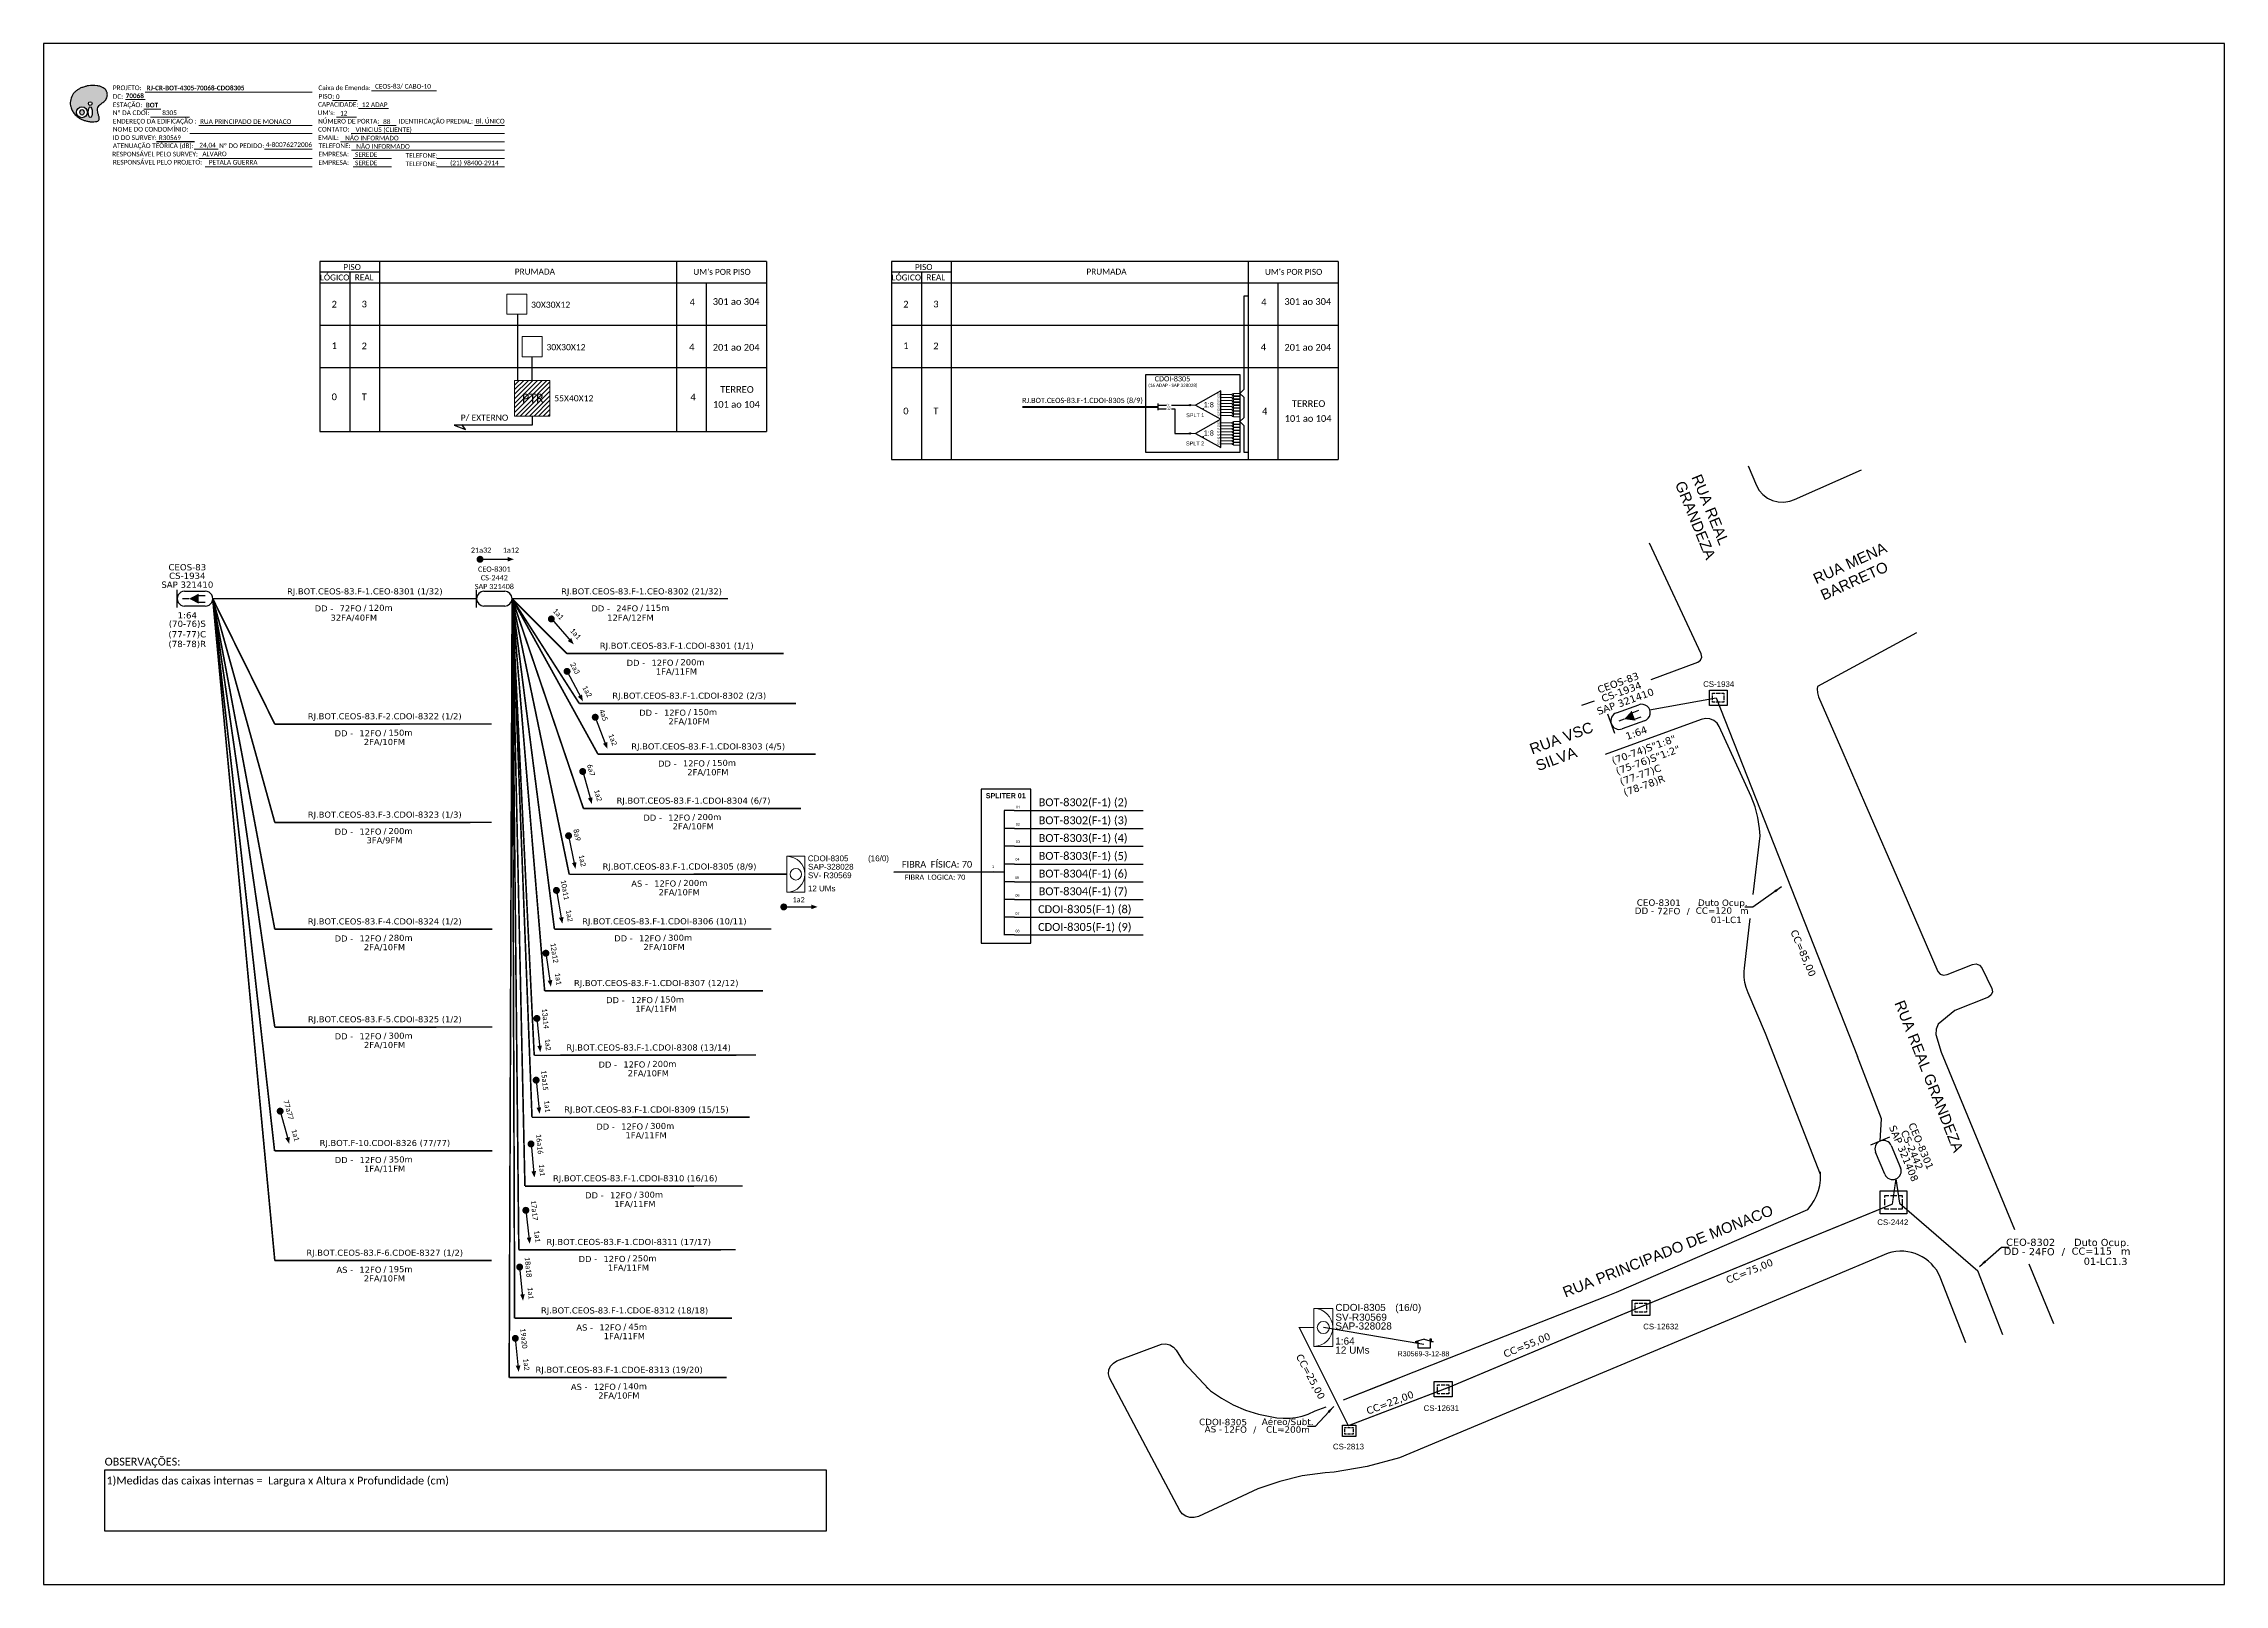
# Model space of a CAD drawing. Extents: x -4 to 837, y 1 to 595.
import ezdxf
from ezdxf.enums import TextEntityAlignment as Align

# ---------------------------------------------------------------- set-up
doc = ezdxf.new("R2010")
doc.units = 0
for name, color, linetype in [('10.1-Caixas Subterrâneas', 5, 'Continuous'), ('20.4-CEOS', 1, 'Continuous'), ('20.5-CEO', 1, 'Continuous'), ('CAP a instalar', 1, 'Continuous'), ('celulas gpon', 7, 'Continuous'), ('label_cabos', 7, 'Continuous'), ('locais', 7, 'Continuous'), ('QUADRA', 7, 'Continuous'), ('SETA', 7, 'Continuous'), ('surveys', 7, 'Continuous')]:
    doc.layers.add(name, color=color, linetype=linetype)
for name, color, linetype, lineweight in [("20.0-LEGENDA DOS CDO'S", 1, 'Continuous', 0), ('20.1-CDO_INTERIOR', 1, 'Continuous', 0), ('40.1-ETIQUETAS', 1, 'Continuous', 20), ('Segmento Logradouro Texto', 238, 'Continuous', 0)]:
    doc.layers.add(name, color=color, linetype=linetype, lineweight=lineweight)
doc.layers.add('DROP DE CLIENTE', color=140, linetype='Continuous', plot=False)
doc.styles.add('ARIAL', font='arial.ttf')
doc.styles.add('DIGICADE', font='arial.ttf')
doc.styles.add('MtXpl_Calibri', font='calibri.ttf')
doc.styles.add('siredit', font='verdana.ttf')
doc.styles.add('WMF-Calibri0', font='calibri.ttf')
doc.styles.add('WMF-Calibri1', font='calibrib.ttf')
doc.linetypes.add('FENCELINE1', pattern='A,0.25,-0.1,[133,ltypeshp.shx,S=0.1,R=0,X=-0.1,Y=0],-0.1,1', length=1.45)
doc.dimstyles.new('CC', dxfattribs={"dimtxt": 1, "dimasz": 2, "dimexe": 0.18, "dimexo": 0.0625, "dimgap": 0.09, "dimtad": 0, "dimdec": 0, "dimrnd": 1, "dimzin": 0, "dimdsep": 46, "dimtxsty": 'siredit', "dimblk": 'NONE', "dimcen": 0, "dimse1": 1, "dimse2": 1, "dimsd1": 1, "dimsd2": 1, "dimclrt": 7, "dimadec": 0, "dimazin": 0, "dimtfac": 1, "dimtdec": 0, "dimtofl": 0, "dimtmove": 0, "dimatfit": 3, "dimfxl": 0, "dimtolj": 1, "dimtzin": 0, "dimarcsym": 0})

msp = doc.modelspace()

# ---------------------------------------------------------------- texts
at = {"color": 7, "lineweight": 0, "style": 'WMF-Calibri0'}
for s, height, p in [('DC:', 1.793, (22.87, 573.99)), ('PROJETO:', 1.793, (22.88, 577.33)), ('ESTAÇÃO:', 1.793, (22.88, 570.77)), ('CAPACIDADE:', 1.7927, (102.02, 570.93)), ('Caixa de Emenda:', 1.7927, (102.13, 577.33)), ('PISO:', 1.793, (102.2, 574.05)), ('0', 1.79, (108.9, 573.9)), (' 12 ADAP', 1.793, (118.29, 570.81)), ('CEOS-83/ CABO-10', 1.7927, (123.99, 577.91)), ('Nº DA CDOI:', 1.7927, (22.88, 567.7)), ('ENDEREÇO DA EDIFICAÇÃO :', 1.7927, (22.88, 564.46)), ('NOME DO CONDOMÍNIO:', 1.7927, (22.88, 561.35)), ("UM's:", 1.793, (101.88, 567.7)), ('NÚMERO DE PORTA:', 1.7927, (102.02, 564.46)), ('IDENTIFICAÇÃO PREDIAL:', 1.7927, (133.11, 564.46)), ('ATENUAÇÃO TEÓRICA (dB):', 1.7927, (22.88, 555)), ('ID DO SURVEY:', 1.7927, (22.88, 558.11)), ('Nº DO PEDIDO:', 1.7927, (63.88, 555)), ('CONTATO:', 1.793, (102.02, 561.35)), ('EMAIL:', 1.793, (102.02, 558.11)), ('TELEFONE:', 1.793, (102.2, 555)), ('RESPONSÁVEL PELO SURVEY:', 1.7927, (22.63, 551.76)), ('RESPONSÁVEL PELO PROJETO:', 1.7927, (22.88, 548.65)), ('EMPRESA:', 1.793, (102.2, 551.76)), ('EMPRESA:', 1.793, (102.2, 548.53)), ('TELEFONE:', 1.793, (135.79, 551.26)), ('TELEFONE:', 1.793, (135.79, 548.02))]:
    msp.add_text(s, height=height, dxfattribs=at).set_placement(p)
at = {"color": 7}
for s, height, style, p in [('70068', 1.793, 'WMF-Calibri1', (27.83, 574.24)), ('BOT', 1.793, 'WMF-Calibri1', (35.56, 570.67)), ('RJ-CR-BOT-4305-70068-CDO8305', 1.7927, 'WMF-Calibri1', (35.83, 577.27)), ('RUA PRINCIPADO DE MONACO', 1.7927, 'WMF-Calibri0', (56.5, 564.3)), ('12', 1.793, 'WMF-Calibri0', (110.5, 567.55)), ('88', 1.793, 'WMF-Calibri0', (127.1, 564.23)), ('Bl. ÚNICO', 1.793, 'WMF-Calibri0', (162.84, 564.47)), ('R30569', 1.793, 'WMF-Calibri0', (40.58, 558.08)), ('24,04', 1.793, 'WMF-Calibri0', (56.2, 555.23)), ('4-80076272006', 1.7927, 'WMF-Calibri0', (81.84, 555.41)), ('NÃO INFORMADO', 1.7927, 'WMF-Calibri0', (112.45, 557.96)), ('VINICIUS (CLIENTE)', 1.7927, 'WMF-Calibri0', (116.49, 561.2)), ('NÃO INFORMADO', 1.7927, 'WMF-Calibri0', (116.74, 554.73)), ('ALVARO', 1.793, 'WMF-Calibri0', (57.39, 551.86)), ('PETALA GUERRA', 1.7927, 'WMF-Calibri0', (59.88, 548.62)), ('SEREDE', 1.793, 'WMF-Calibri0', (116.27, 551.61)), ('SEREDE', 1.793, 'WMF-Calibri0', (116.27, 548.38)), ('(21) 98400-2914', 1.7927, 'WMF-Calibri0', (152.93, 548.38)), ('30X30X12', 2.373, 'WMF-Calibri0', (184.17, 493.42)), ('30X30X12', 2.373, 'WMF-Calibri0', (190.08, 477.05)), ('PTR', 3.433, 'WMF-Calibri0', (180.69, 456.88)), ('55X40X12', 2.373, 'WMF-Calibri0', (193.09, 457.34)), ('P/ EXTERNO', 2.373, 'WMF-Calibri0', (157, 449.87))]:
    msp.add_text(s, height=height, dxfattribs=dict(at, style=style)).set_placement(p)
at = {"color": 7, "style": 'WMF-Calibri0'}
msp.add_text('8305', height=1.793, dxfattribs=at).set_placement((44.74, 567.7), align=Align.CENTER)
at = {"color": 0, "style": 'WMF-Calibri0'}
for s, p in [('  LÓGICO', (101.14, 503.95)), ('     PISO', (107.68, 507.98)), ('    REAL', (112.9, 504.01)), ('PRUMADA', (177.86, 506.21)), ("UM's POR PISO", (246.71, 506.12)), ('  LÓGICO', (321.58, 503.95)), ('     PISO', (328.12, 507.98)), ('    REAL', (333.34, 504.01)), ('PRUMADA', (398.3, 506.21)), ("UM's POR PISO", (467.15, 506.12))]:
    msp.add_text(s, height=2.3, dxfattribs=at).set_placement(p)
at = {"color": 7, "linetype": 'Continuous', "style": 'WMF-Calibri0'}
for s, p in [('301 ao 304', (254.22, 494.54)), ('301 ao 304', (474.66, 494.54)), ('201 ao 204', (254.23, 476.89)), ('201 ao 204', (474.67, 476.89)), ('TERREO', (257.11, 460.65)), ('101 ao 104', (254.32, 454.91)), ('TERREO', (477.55, 455.19)), ('101 ao 104', (474.77, 449.46))]:
    msp.add_text(s, height=2.575, dxfattribs=at).set_placement(p)
at = {"color": 1, "style": 'WMF-Calibri0'}
msp.add_text('(16 ADAP - SAP 328028)', height=1.25, dxfattribs=at).set_placement((431.66, 462.89), align=Align.CENTER)
for s, p in [('CDOI-8305', (424.65, 465.04)), ('RJ.BOT.CEOS-83.F-1.CDOI-8305 (8/9)', (373.53, 456.7))]:
    msp.add_text(s, height=2, dxfattribs=at).set_placement(p)
at = {"style": 'ARIAL'}
for s, p in [('02', (430, 454.47)), ('01', (430.01, 455.89))]:
    msp.add_text(s, height=1, dxfattribs=at).set_placement(p, align=Align.MIDDLE_CENTER)
at = {"color": 1, "linetype": 'FENCELINE1', "style": 'MtXpl_Calibri'}
for s, p in [('CDOI-8305(F-1) (8)', (379.68, 260.04)), ('CDOI-8305(F-1) (9)', (379.68, 253.19))]:
    msp.add_text(s, height=3.0354, dxfattribs=at).set_placement(p)
at = {"style": 'ARIAL'}
msp.add_text('R30569-3-12-88', height=1.9641, rotation=359.96712, dxfattribs=at).set_placement((518.3, 89.19))
for s, style, p in [('OBSERVAÇÕES:', 'WMF-Calibri0', (19.71, 47.08)), ('1)Medidas das caixas internas =  Largura x Altura x Profundidade (cm)', 'MtXpl_Calibri', (20.4, 39.78))]:
    msp.add_text(s, height=3, dxfattribs=dict(style=style)).set_placement(p)
at = {"color": 7, "char_height": 2.0084, "width": 33.9533, "attachment_point": 5}
for s, insert in [('{\\fCalibri|b0|i0|c0|p34;\\C7;21a32}', (164.87, 399.97)), ('{\\fCalibri|b0|i0|c0|p34;\\C7;1a12}', (176.37, 399.97))]:
    msp.add_mtext(s, dxfattribs=dict(at, insert=insert))
at = {"color": 5, "insert": (169.99, 389.3), "char_height": 2.0084, "width": 33.9533, "attachment_point": 5}
msp.add_mtext('{\\fCalibri|b0|i0|c0|p34;CEO-8301\\PCS-2442\\PSAP 321408}', dxfattribs=at)
at = {"color": 7, "insert": (194.67, 375.33), "char_height": 2.0084, "width": 33.9533, "attachment_point": 5, "rotation": 311.34098}
msp.add_mtext('{\\fCalibri|b0|i0|c0|p34;\\C7;1a1}', dxfattribs=at)
at = {"char_height": 2.0084, "width": 33.9533, "attachment_point": 5}
for s, insert, rotation in [('{\\fCalibri|b0|i0|c0|p34;\\C7;1a1}', (201.33, 367.73), 311.34098), ('{\\fCalibri|b0|i0|c0|p34;\\C7;2a3}', (201.1, 354.43), 297.89798), ('{\\fCalibri|b0|i0|c0|p34;\\C7;1a2}', (205.81, 345.49), 297.89798), ('{\\fCalibri|b0|i0|c0|p34;\\C7;4a5}', (212.09, 336.38), 290.95918), ('{\\fCalibri|b0|i0|c0|p34;\\C7;1a2}', (215.69, 326.93), 290.95918), ('{\\fCalibri|b0|i0|c0|p34;\\C7;6a7}', (207.3, 315.17), 285.6957), ('{\\fCalibri|b0|i0|c0|p34;\\C7;1a2}', (210.02, 305.44), 285.6957), ('{\\fCalibri|b0|i0|c0|p34;\\C7;8a9}', (201.89, 290.18), 281.76217), ('{\\fCalibri|b0|i0|c0|p34;\\C7;1a2}', (203.93, 280.28), 281.76217), ('{\\fCalibri|b0|i0|c0|p34;\\C7;1a2}', (198.95, 259.05), 280.04263), ('{\\fCalibri|b0|i0|c0|p34;\\C7;12a12}', (193.16, 244.69), 278.44581), ('{\\fCalibri|b0|i0|c0|p34;\\C7;1a1}', (194.62, 234.69), 278.44581), ('{\\fCalibri|b0|i0|c0|p34;\\C7;13a14}', (189.68, 219.39), 275.66205), ('{\\fCalibri|b0|i0|c0|p34;\\C7;1a2}', (190.66, 209.34), 275.66205), ('{\\fCalibri|b0|i0|c0|p34;\\C7;15a15}', (189.4, 195.59), 275.66205), ('{\\fCalibri|b0|i0|c0|p34;\\C7;77a77}', (90.64, 184.19), 285.37903), ('{\\fCalibri|b0|i0|c0|p34;\\C7;1a1}', (190.37, 185.54), 275.66205), ('{\\fCalibri|b0|i0|c0|p34;\\C7;1a1}', (93.3, 174.45), 285.37903), ('{\\fCalibri|b0|i0|c0|p34;\\C7;16a16}', (187.42, 171), 275.66205), ('{\\fCalibri|b0|i0|c0|p34;\\C7;1a1}', (188.39, 160.94), 275.66205), ('{\\fCalibri|b0|i0|c0|p34;\\C7;17a17}', (185.44, 145.46), 276.44352), ('{\\fCalibri|b0|i0|c0|p34;\\C7;1a1}', (186.55, 135.42), 276.44352), ('{\\fCalibri|b0|i0|c0|p34;\\C7;18a18}', (183.04, 123.54), 275.66205), ('{\\fCalibri|b0|i0|c0|p34;\\C7;1a1}', (184.02, 113.49), 275.66205), ('{\\fCalibri|b0|i0|c0|p34;\\C7;19a20}', (181.37, 96.07), 275.66205), ('{\\fCalibri|b0|i0|c0|p34;\\C7;1a2}', (182.34, 86.01), 275.66205)]:
    msp.add_mtext(s, dxfattribs=dict(at, insert=insert, rotation=rotation))
at = {"attachment_point": 5}
for s, insert, char_height, width in [('{\\fArial|b1|i0|c0|p34;\\H1x;\\C10;SPLITER 01}', (367.21, 305.3), 1.9644, 19.1211), ('\\pt9;{\\fCalibri|b0|i0|c0|p34;\\C7;BOT-8302(F-1) (2)}', (397.05, 302.46), 3.0354, 45.2691), ('\\C7;\\fArial|b0|i0|;\\H1.0273588255048;02 ', (371.88, 294.26), 1.9644, 4.1586), ('\\C7;\\fArial|b0|i0|;\\H1.0273588255048;01 ', (371.94, 300.9), 1.9644, 3.9395), ('\\pt9;{\\fCalibri|b0|i0|c0|p34;\\C7;BOT-8302(F-1) (3)}', (397.05, 295.5), 3.0354, 45.2691), ('\\C7;\\fArial|b0|i0|;\\H1.0273588255048;03 ', (371.88, 287.57), 1.9644, 3.8242), ('\\pt9;{\\fCalibri|b0|i0|c0|p34;\\C7;BOT-8303(F-1) (4)}', (397.05, 288.67), 3.0354, 45.2691), ('{\\fCalibri|b0|i0|c0|p34;\\C7;FIBRA  FÍSICA: 70}', (340.7, 278.85), 2.5295, 38.2421), ('\\C7;\\fArial|b0|i0|;\\H1.0273588255048;1', (362.33, 277.95), 1.9644, 1.9458), ('\\C7;\\fArial|b0|i0|;\\H1.0273588255048;04 ', (371.71, 280.77), 1.9644, 4.1586), ('\\pt9;{\\fCalibri|b0|i0|c0|p34;\\C7;BOT-8303(F-1) (5)}', (397.04, 281.78), 3.0354, 45.2691), ('{\\fCalibri|b0|i0|c0|p34;\\C7;FIBRA  LOGICA: 70}', (339.94, 273.88), 2.0237, 38.2421), ('\\C7;\\fArial|b0|i0|;\\H1.0273588255048;05 ', (371.57, 273.67), 1.9644, 5.1147), ('\\pt9;{\\fCalibri|b0|i0|c0|p34;\\C7;BOT-8304(F-1) (6)}', (397.05, 274.96), 3.0354, 45.2691), ('\\pt9;{\\fCalibri|b0|i0|c0|p34;\\C7;BOT-8304(F-1) (7)}', (397.05, 268.14), 3.0354, 45.2691), ('{\\fCalibri|b0|i0|c0|p34;\\C7;1a2}', (287.34, 265.22), 2.0084, 33.9533), ('\\C7;\\fArial|b0|i0|;\\H1.0273588255048;06 ', (371.71, 266.88), 1.9644, 4.1586), ('\\C7;\\fArial|b0|i0|;\\H1.0273588255048;07 ', (371.71, 259.84), 1.9644, 4.1586), ('\\C7;\\fArial|b0|i0|;\\H1.0273588255048;08 ', (371.71, 253.15), 1.9644, 4.1586)]:
    msp.add_mtext(s, dxfattribs=dict(at, insert=insert, char_height=char_height, width=width))
at = {"color": 7, "linetype": 'Continuous', "style": 'WMF-Calibri0', "flags": 4}
for tag, p in [('4', (246.32, 495.63)), ('4', (466.76, 495.63)), ('2', (108.26, 494.81)), ('3', (119.83, 494.85)), ('2', (328.7, 494.81)), ('3', (340.28, 494.85)), ('1', (108.26, 478.83)), ('2', (119.83, 478.72)), ('4', (246.12, 478.27)), ('1', (328.7, 478.83)), ('2', (340.28, 478.72)), ('4', (466.56, 478.27)), ('0', (108.26, 459.09)), ('T', (119.83, 459.09)), ('4', (246.63, 459.01)), ('0', (328.7, 453.63)), ('T', (340.28, 453.63)), ('4', (467.07, 453.56))]:
    msp.add_attdef(tag, text='XX', height=2.575, dxfattribs=at).set_placement(p, align=Align.MIDDLE_CENTER)
at = {"layer": '10.1-Caixas Subterrâneas', "color": 30, "style": 'ARIAL'}
for s, p in [('CS-1934', (636.16, 347.26)), ('CS-2442', (703.31, 139.78)), ('CS-12632', (613.04, 99.58)), ('CS-12631', (528.36, 68.14)), ('CS-2813', (493.39, 53.3))]:
    msp.add_text(s, height=2.172, dxfattribs=at).set_placement(p)
at = {"layer": "20.0-LEGENDA DOS CDO'S", "color": 1, "style": 'ARIAL'}
for s, p in [('CDOI-8305', (290.9, 280.06)), ('SAP-328028', (290.98, 276.82)), ('SV- R30569', (290.91, 273.51)), ('12 UMs', (290.91, 268.45))]:
    msp.add_text(s, height=2.214, dxfattribs=at).set_placement(p)
msp.add_text('     (16/0)', height=2.2136, dxfattribs=at).set_placement((316, 280.06), align=Align.CENTER)
for s, p in [('CDOI-8305', (494.32, 106.65)), ('SAP-328028', (494.32, 99.51)), ('SV-R30569', (494.33, 102.9)), ('1:64', (494.3, 93.7)), ('12 UMs', (494.3, 90.22))]:
    msp.add_text(s, height=2.748, rotation=359.97241, dxfattribs=at).set_placement(p)
msp.add_text('   (16/0)', height=2.748, rotation=359.97241, dxfattribs=at).set_placement((520.82, 106.64), align=Align.CENTER)
at = {"layer": '20.4-CEOS', "color": 7, "linetype": 'FENCELINE1', "style": 'siredit'}
for s, p in [('SAP 321410', (51.58, 387.88)), ('CEOS-83', (51.58, 394.6)), ('CS-1934', (51.58, 391.31)), ('(70-76)S', (51.58, 372.82)), ('1:64', (51.58, 376.05)), ('(77-77)C', (51.56, 368.76)), ('(78-78)R', (51.56, 365.03))]:
    msp.add_text(s, height=2.415, dxfattribs=at).set_placement(p, align=Align.TOP_CENTER)
at = {"layer": '20.4-CEOS', "color": 7, "style": 'siredit'}
for s, p in [('SAP 321410', (605.67, 342.94)), ('CEOS-83', (602.89, 350.18)), ('CS-1934', (604.16, 346.68)), ('1:64', (609.91, 330.85))]:
    msp.add_text(s, height=2.775, rotation=19.97538, dxfattribs=at).set_placement(p, align=Align.TOP_CENTER)
at = {"layer": '20.4-CEOS', "color": 5, "style": 'siredit'}
msp.add_text('CEO-8301', height=2.775, rotation=292.77808, dxfattribs=at).set_placement((721.48, 170.79), align=Align.TOP_CENTER)
at = {"layer": '20.5-CEO', "color": 5, "style": 'siredit'}
for s, p in [('SAP 321408', (714.82, 167.96)), ('CS-2442', (718.01, 169.3))]:
    msp.add_text(s, height=2.786, rotation=292.77808, dxfattribs=at).set_placement(p, align=Align.TOP_CENTER)
at = {"layer": 'CAP a instalar', "color": 10, "linetype": 'FENCELINE1', "ltscale": 7, "insert": (197.21, 269), "char_height": 2.0084, "width": 33.9533, "attachment_point": 5, "rotation": 280.04263}
msp.add_mtext('{\\fCalibri|b0|i0|c0|p34;\\C7;10a11}', dxfattribs=at)
at = {"layer": 'celulas gpon', "color": 3, "style": 'siredit'}
for s, rotation, p in [('CC=85,00', 293.00815, (669.76, 252.93)), ('CC=75,00', 22.26449, (645.65, 117.1)), ('CC=55,00', 22.26449, (559.82, 88.61)), ('CC=25,00', 298.1799, (479.02, 89.2)), ('CC=22,00', 20.63063, (506.9, 66.66))]:
    msp.add_text(s, height=2.748, rotation=rotation, dxfattribs=at).set_placement(p)
at = {"layer": 'Segmento Logradouro Texto', "color": 7, "linetype": 'Continuous', "char_height": 4.1225, "attachment_point": 1, "style": 'DIGICADE'}
for s, insert, width, rotation in [('\\fArial|b0|i0|c0|p34;\\W1.0000000000;\\T1.0000000000;\\o\\lRUA REAL GRANDEZA', (635.4, 429.72), 42.3778, 292.21785), ('\\fArial|b0|i0|c0|p34;\\W1.0000000000;\\T1.0000000000;\\o\\lRUA MENA BARRETO', (678.07, 390.55), 40.6568, 24.47381), ('\\fArial|b0|i0|c0|p34;\\W1.0000000000;\\T1.0000000000;\\o\\lRUA VSC SILVA', (568.76, 325.06), 29.7947, 20.27892), ('RUA REAL GRANDEZA', (713.7, 226.92), 69.0891, 291.56851), ('\\fArial|b0|i0|c0|p34;\\W1.0000000000;\\T1.0000000000;\\o\\lRUA PRINCIPADO DE MONACO', (581.51, 115.61), 99.4391, 21.71594)]:
    msp.add_mtext(s, dxfattribs=dict(at, insert=insert, width=width, rotation=rotation))

# ---------------------------------------------------------------- blocks, each defined once
blk = doc.blocks.new('OI')
h = blk.add_hatch(color=40)
edge = h.paths.add_edge_path()
edge.add_spline(control_points=[(4.35, -0.67), (3.92, -0.99), (3.26, -1.5), (2.81, -2.59), (2.9, -3.5), (3.06, -4.27), (3.31, -4.85), (3.37, -5.39), (3.4, -5.88), (3.2, -6.4), (2.54, -6.61), (1.65, -6.63), (0.55, -6.67), (-0.56, -6.42), (-1.61, -6.14), (-2.77, -5.61), (-3.92, -4.77), (-4.89, -3.7), (-5.34, -2.65), (-5.6, -1.94), (-5.85, -0.96), (-5.71, 0.47), (-5.1, 2.02), (-4.14, 3.02), (-3.3, 3.61), (-2.37, 4.16), (-1.36, 4.44), (-0.56, 4.7), (0.79, 4.85), (2.24, 4.97), (3.79, 4.57), (4.67, 4.21), (5.44, 3.65), (5.76, 2.99), (6.03, 2.21), (6.01, 1.46), (5.72, 0.64), (5.31, 0.08), (4.88, -0.38), (4.51, -0.55), (4.35, -0.67)], knot_values=[0, 0, 0, 0, 1.60434, 2.417191, 3.427595, 4.282808, 4.776746, 5.304182, 5.888771, 6.258406, 6.858137, 7.79129, 8.986195, 10.124242, 11.187857, 12.242908, 13.953784, 15.414161, 16.515391, 17.349188, 17.675853, 19.552021, 21.515531, 22.568638, 23.63245, 24.621084, 25.782718, 26.745347, 27.142653, 29.870543, 31.004649, 31.921532, 32.709589, 33.801391, 34.042471, 35.192333, 35.971461, 36.628871, 37.254359, 37.836911, 37.836911, 37.836911, 37.836911], degree=3, periodic=0)
h.paths.add_polyline_path([(1.13, -0.87, -1), (-0.04, -0.87, -1)], flags=16)
edge = h.paths.add_edge_path(flags=16)
edge.add_ellipse((0.56, -3.59), major_axis=(-0.02, 1.71), ratio=0.361305, start_angle=0, end_angle=360)
h.paths.add_polyline_path([(-0.36, -3.62, -1), (-3.8, -3.62, -1)], flags=16)
edge = h.paths.add_edge_path(flags=0)
edge.add_ellipse((-2.08, -3.62), major_axis=(0, 0.885), ratio=0.758294, start_angle=0, end_angle=360)
at = {"color": 40}
for centre, radius in [((-2.08, -3.62), 1.72), ((0.54, -0.87), 0.587)]:
    blk.add_circle(centre, radius, dxfattribs=at)
blk.add_ellipse((-2.08, -3.62), major_axis=(0, 0.885), ratio=0.758294, start_param=-3.141592653589792, end_param=3.141592653589792, dxfattribs=at)
blk.add_ellipse((0.56, -3.59), major_axis=(-0.02, 1.71), ratio=0.361305, dxfattribs=at)
at = {"color": 40, "start_tangent": (-0.800898, -0.598801), "end_tangent": (-0.800898, -0.598801)}
blk.add_spline([(4.35, -0.67), (3.2, -1.78), (2.9, -2.54), (2.92, -3.55), (3.12, -4.38), (3.28, -4.85), (3.37, -5.37), (3.35, -5.95), (3.2, -6.29), (2.66, -6.55), (1.73, -6.63), (0.54, -6.62), (-0.58, -6.41), (-1.6, -6.11), (-2.56, -5.67), (-3.95, -4.67), (-4.89, -3.56), (-5.37, -2.56), (-5.64, -1.78), (-5.72, -1.46), (-5.63, 0.42), (-4.84, 2.22), (-4.13, 2.99), (-3.27, 3.62), (-2.4, 4.09), (-1.3, 4.47), (-0.37, 4.72), (0.02, 4.77), (2.75, 4.8), (3.85, 4.53), (4.69, 4.16), (5.31, 3.68), (5.85, 2.73), (5.93, 2.5), (5.94, 1.35), (5.67, 0.62), (5.29, 0.08), (4.84, -0.36), (4.35, -0.67)], degree=3, dxfattribs=at)
blk = doc.blocks.new('SPLT_1-8_SC-APC')
at = {"color": 1, "lineweight": 0}
blk.add_lwpolyline([(-17.04, -7.55), (-19.26, -7.55)], dxfattribs=at)
at = {"color": 1}
blk.add_lwpolyline([(-7.37, -2.1), (-17.04, -7.55), (-7.37, -13), (-7.37, -2.1)], dxfattribs=at)
at = {"color": 3, "lineweight": 0}
for points in [[(-2.99, -3.51), (-7.37, -3.51)], [(-7.37, -4.66), (-2.99, -4.66)], [(-7.37, -5.82), (-2.99, -5.82)], [(-7.37, -6.97), (-2.99, -6.97)], [(-7.37, -8.12), (-2.99, -8.12)], [(-2.41, -3.02), (-2.41, -4)], [(-2.41, -3.02), (0, -3.02)], [(-2.41, -4), (0, -4)], [(-2.41, -4.17), (-2.41, -5.16)], [(-2.41, -4.17), (0, -4.17)], [(-2.41, -5.16), (0, -5.16)], [(-2.41, -5.32), (-2.41, -6.31)], [(-2.41, -5.32), (0, -5.32)], [(-2.41, -6.31), (0, -6.31)], [(-2.41, -6.48), (-2.41, -7.46)], [(-2.41, -6.48), (0, -6.48)], [(-2.41, -7.46), (0, -7.46)], [(-2.41, -7.63), (-2.41, -8.62)], [(-2.41, -7.63), (0, -7.63)], [(-7.37, -9.28), (-2.99, -9.28)], [(-7.37, -10.43), (-2.99, -10.43)], [(-7.37, -11.58), (-2.99, -11.58)], [(-2.41, -8.62), (0, -8.62)], [(-2.41, -8.78), (-2.41, -9.77)], [(-2.41, -8.78), (0, -8.78)], [(-2.41, -9.77), (0, -9.77)], [(-2.41, -9.94), (-2.41, -10.92)], [(-2.41, -9.94), (0, -9.94)], [(-2.41, -10.92), (0, -10.92)], [(-2.41, -11.09), (-2.41, -12.08)], [(-2.41, -11.09), (0, -11.09)], [(-2.41, -12.08), (0, -12.08)]]:
    blk.add_lwpolyline(points, dxfattribs=at)
for points in [[(-2.99, -3.22), (-2.41, -3.22), (-2.41, -3.8), (-2.99, -3.8)], [(-2.99, -4.38), (-2.41, -4.38), (-2.41, -4.95), (-2.99, -4.95)], [(-2.99, -5.53), (-2.41, -5.53), (-2.41, -6.1), (-2.99, -6.1)], [(-2.99, -6.68), (-2.41, -6.68), (-2.41, -7.26), (-2.99, -7.26)], [(-2.99, -7.84), (-2.41, -7.84), (-2.41, -8.41), (-2.99, -8.41)], [(-2.99, -8.99), (-2.41, -8.99), (-2.41, -9.56), (-2.99, -9.56)], [(-2.99, -10.14), (-2.41, -10.14), (-2.41, -10.72), (-2.99, -10.72)], [(-2.99, -11.3), (-2.41, -11.3), (-2.41, -11.87), (-2.99, -11.87)]]:
    blk.add_lwpolyline(points, close=True, dxfattribs=at)
at = {"color": 1, "style": 'ARIAL'}
for s, height, p in [('1:8', 2, (-13.91, -8.4)), ('S1', 0.75, (-8.74, -3.78)), ('S2', 0.75, (-8.74, -4.97)), ('S3', 0.75, (-8.74, -6.18)), ('S4', 0.75, (-8.74, -7.36)), ('S5', 0.75, (-8.74, -8.57)), ('S6', 0.75, (-8.74, -9.69)), ('S7', 0.75, (-8.74, -10.78)), ('S8', 0.75, (-8.74, -11.9))]:
    blk.add_text(s, height=height, dxfattribs=at).set_placement(p)
blk = doc.blocks.new('SPLITTER_')
blk.add_point((0, 0))
at = {"style": 'ARIAL', "flags": 4}
blk.add_attdef('SPLT', (0, -3.26), '', height=1.5, dxfattribs=at)
blk = doc.blocks.new('ETIQUETA_RS5F')
at = {"layer": '40.1-ETIQUETAS', "color": 0, "style": 'siredit'}
blk.add_text('/', height=1.5, dxfattribs=at).set_placement((1.58, -1.95), align=Align.MIDDLE_RIGHT)
for tag, p in [('ETIQUETA_R_SECUNDARIA', (1.21, 2.1)), ('ETIQUETA_R_PRIMARIA', (1.21, 4.1)), ('F_ATIVAS/F_MORTAS', (1.14, -4.24))]:
    blk.add_attdef(tag, text='', height=1.5, dxfattribs=at).set_placement(p, align=Align.MIDDLE_CENTER)
for tag, p in [('TIPO_CABO', (-6.58, -2.12)), ('CAP_CABO', (0.4, -2.09))]:
    blk.add_attdef(tag, text='', height=1.5, dxfattribs=at).set_placement(p, align=Align.MIDDLE_RIGHT)
blk.add_attdef('METROS', text='', height=1.5, dxfattribs=at).set_placement((2.14, -1.95), align=Align.MIDDLE_LEFT)
for tag, p in [('FUSÃO_1', (0.85, -8.39)), ('FUSÃO_2', (0.85, -10.6)), ('FUSÃO_3', (0.85, -12.93)), ('FUSÃO_4', (0.85, -15.14)), ('FUSÃO_5', (0.85, -17.16))]:
    blk.add_attdef(tag, text='', height=1.5, dxfattribs=at).set_placement(p, align=Align.CENTER)
blk = doc.blocks.new('SURVEY_SURVEY')
for p, q in [((0, 0.0000127), (-0.0000126, 0.000009)), ((-0.0000126, 0.000009), (-0.0000086, 0.000009)), ((-0.0000086, 0), (-0.0000086, 0.000009)), ((0.0000086, 0), (-0.0000086, 0)), ((0, 0.0000127), (0.0000126, 0.000009)), ((0.0000084, 0.0000132), (0.0000098, 0.0000132)), ((0.0000084, 0.0000103), (0.0000084, 0.0000132)), ((0.0000126, 0.000009), (0.0000086, 0.000009)), ((0.0000086, 0.000009), (0.0000086, 0)), ((0.0000098, 0.0000132), (0.0000098, 0.0000099))]:
    blk.add_line(p, q)
blk = doc.blocks.new('MANHOLE_MS')
at = {"color": 0}
for p, q in [((-0.000006, 0.0000054), (0.0000065, 0.0000054)), ((-0.000006, -0.0000053), (-0.000006, 0.0000054)), ((0.0000065, 0.0000054), (0.0000065, -0.0000053)), ((0.0000065, -0.0000053), (-0.000006, -0.0000053))]:
    blk.add_line(p, q, dxfattribs=at)
for points in [[(-0.0000038, 0.0000023, 0), (-0.0000038, 0.0000032, 0), (-0.000002, 0.0000032, 0)], [(-0.0000038, -0.0000013, 0), (-0.0000038, 0.0000016, 0)], [(-0.0000012, 0.0000032, 0), (0.0000017, 0.0000032, 0)], [(0.0000024, 0.0000032, 0), (0.0000042, 0.0000032, 0), (0.0000042, 0.0000023, 0)], [(0.0000042, 0.0000016, 0), (0.0000042, -0.0000013, 0)], [(-0.000002, -0.0000031, 0), (-0.0000038, -0.0000031, 0), (-0.0000038, -0.0000021, 0)], [(0.0000017, -0.0000031, 0), (-0.0000012, -0.0000031, 0)], [(0.0000042, -0.0000021, 0), (0.0000042, -0.0000031, 0), (0.0000024, -0.0000031, 0)]]:
    blk.add_polyline3d(points, dxfattribs=at)
blk = doc.blocks.new('*U61')
at = {"layer": '20.4-CEOS', "color": 7, "style": 'siredit'}
for tag, p in [('FIBRAS_SPLITTER', (0, 0)), ('FIBRAS_TOP_C', (0, -4.13)), ('RESERVA_FINAIS', (0, -5.46))]:
    blk.add_attdef(tag, p, '', height=1.01, dxfattribs=at)
for tag, p, flags in [('ID_ATIVIDADE', (0, -6.77), 3), ('QTDE', (0, -9.4), 1), ('FATOR', (0, -8.09), 1), ('FID', (0, -10.71), 1)]:
    blk.add_attdef(tag, p, '', height=1.01, dxfattribs=dict(at, flags=flags))
blk = doc.blocks.new('*U62')
at = {"layer": '20.4-CEOS', "color": 7, "style": 'siredit'}
blk.add_attdef('FIBRAS_SPLITTER', (0, 0), '', height=1.01, dxfattribs=at)
for tag, p, flags in [('ID_ATIVIDADE', (0, -1.48), 3), ('FATOR', (0, -2.79), 1), ('QTDE', (0, -4.11), 1), ('FID', (0, -5.42), 1)]:
    blk.add_attdef(tag, p, '', height=1.01, dxfattribs=dict(at, flags=flags))
blk = doc.blocks.new('LEGENDA DOS CABOS')
at = {"layer": 'label_cabos', "color": 0, "style": 'siredit'}
for tag, p in [('TIPO_CABO', (2.74, 0.52)), ('ID', (4.24, 1.63)), ('CABO', (6.16, 0.47)), ('/', (9.19, 0.47)), ('METROS', (14.36, 0.47)), ('XX', (14.31, 1.67))]:
    blk.add_attdef(tag, text='', height=1, rotation=359.69, dxfattribs=at).set_placement(p, align=Align.MIDDLE_CENTER)
blk = doc.blocks.new('_None')
blk = doc.blocks.new('Inst CB DT OCUP CFOA-SM-DD-S-72')
at = {"layer": 'label_cabos', "color": 0, "style": 'siredit'}
for tag, flags, p in [('ID_ATIVIDADE', 3, (1.31, 2.67)), ('FATOR', 1, (11.56, 2.55))]:
    blk.add_attdef(tag, text='', height=1, rotation=359.69, dxfattribs=dict(at, flags=flags)).set_placement(p, align=Align.MIDDLE_CENTER)
for tag, p in [('TIPO_CABO', (1.11, 0)), ('DESTINO_CABO', (3.13, 1.26)), ('CABO', (4.69, -0.05)), ('/', (7.71, -0.05)), ('LANCE', (10.41, 0.02)), ('TIPO_CABO', (13.11, 1.24)), ('UND', (16.46, 0)), ('FID', (13.65, -1.41))]:
    blk.add_attdef(tag, text='', height=1, rotation=359.69, dxfattribs=at).set_placement(p, align=Align.MIDDLE_CENTER)
blk.add_attdef('QTDE', (11.93, -0.45), '', height=1, rotation=359.69, dxfattribs=at)
blk = doc.blocks.new('Inst CB DT OCUP CFOA-SM-DD-G-24')
at = {"layer": 'label_cabos', "color": 0, "style": 'siredit'}
for tag, flags, p in [('ID_ATIVIDADE', 3, (1.31, 2.67)), ('FATOR', 1, (11.56, 2.55))]:
    blk.add_attdef(tag, text='', height=1, rotation=359.69, dxfattribs=dict(at, flags=flags)).set_placement(p, align=Align.MIDDLE_CENTER)
for tag, p in [('TIPO_CABO', (1.11, 0)), ('DESTINO_CABO', (3.13, 1.26)), ('CABO', (4.69, -0.05)), ('/', (7.71, -0.05)), ('LANCE', (10.41, 0.02)), ('TIPO_CABO', (13.11, 1.24)), ('UND', (16.46, 0)), ('FID', (13.65, -1.41))]:
    blk.add_attdef(tag, text='', height=1, rotation=359.69, dxfattribs=at).set_placement(p, align=Align.MIDDLE_CENTER)
blk.add_attdef('QTDE', (11.93, -0.45), '', height=1, rotation=359.69, dxfattribs=at)

# ---------------------------------------------------------------- hatches: boundary and pattern name
h = msp.add_hatch()
h.set_pattern_fill('ANSI31', color=1, scale=10, style=0)
h.set_pattern_definition([(45, (-433.7957, 67.6916), (-0.8838835, 0.8838835), [])])
h.paths.add_polyline_path([(177.82, 451.66), (191.39, 451.66), (191.39, 465.41), (177.82, 465.41)])
h.paths.add_polyline_path([(179.83, 456.01), (189.91, 456.01), (189.91, 461.16), (179.83, 461.16)], flags=24)
h = msp.add_hatch(color=3)
h.dxf.hatch_style = 1
edge = h.paths.add_edge_path()
edge.add_arc((438.22, 455.89), 0.256, 0, 360)
h = msp.add_hatch(color=3)
h.dxf.hatch_style = 1
edge = h.paths.add_edge_path()
edge.add_arc((438.25, 444.99), 0.256, 0, 360)

# ---------------------------------------------------------------- linework, layer by layer
for p, q in [((837.17, 595.26), (-3.83, 595.26)), ((-3.83, 595.26), (-3.83, 1.26)), ((837.17, 1.26), (837.17, 595.26)), ((-3.83, 1.26), (837.17, 1.26))]:
    msp.add_line(p, q)
at = {"color": 3}
for p, q in [((179.1, 465.41), (179.1, 490.91)), ((184.6, 465.41), (184.6, 474.54))]:
    msp.add_line(p, q, dxfattribs=at)
at = {"color": 1}
msp.add_line((425.85, 456.47), (425.85, 453.9), dxfattribs=at)
at = {"color": 7, "linetype": 'Continuous'}
for p, q in [((366.56, 299.64), (366.56, 251.58)), ((370.45, 299.64), (366.56, 299.64)), ((370.64, 292.68), (366.75, 292.68)), ((370.64, 285.83), (366.75, 285.83)), ((370.64, 278.95), (366.75, 278.95)), ((362.52, 275.92), (366.54, 275.92)), ((370.64, 272.13), (366.75, 272.13)), ((370.64, 265.3), (366.75, 265.3)), ((370.64, 258.46), (366.75, 258.46)), ((370.64, 251.62), (366.75, 251.62))]:
    msp.add_line(p, q, dxfattribs=at)
at = {"color": 10, "linetype": 'Continuous'}
for p, q in [((370.45, 299.64), (420.18, 299.62)), ((370.64, 292.68), (420.18, 292.67)), ((370.64, 285.84), (420.18, 285.83)), ((370.64, 278.96), (420.18, 278.95)), ((370.64, 272.14), (420.18, 272.13)), ((370.64, 265.32), (420.18, 265.3)), ((370.64, 258.47), (420.18, 258.45)), ((370.64, 251.62), (420.18, 251.61))]:
    msp.add_line(p, q, dxfattribs=at)
at = {"color": 1, "linetype": 'Continuous', "lineweight": 60}
msp.add_line((362.52, 275.92), (324.03, 275.8), dxfattribs=at)
at = {"color": 7, "lineweight": 0}
for points in [[(27.8, 573.66), (35.36, 573.66)], [(35.28, 576.58), (99.75, 576.58)], [(107.55, 573.3), (117.03, 573.3)], [(122.59, 577.07), (147.72, 577.07)], [(34.76, 570.02), (41.31, 570.02)], [(37.42, 566.95), (52.38, 566.95)], [(55.99, 563.71), (99.75, 563.71)], [(109.15, 566.95), (116.82, 566.95)], [(117.59, 570.19), (129.21, 570.19)], [(125.18, 563.71), (132.12, 563.71)], [(162.35, 563.71), (173.85, 563.71)], [(52.58, 560.6), (99.75, 560.6)], [(110.67, 557.36), (173.87, 557.36)], [(114.71, 560.6), (173.87, 560.6)], [(54.28, 554.57), (63.46, 554.57)], [(55.99, 551.02), (99.75, 551.02)], [(58.48, 547.78), (99.75, 547.78)], [(81.34, 554.57), (99.77, 554.57)], [(114.96, 554.13), (173.87, 554.13)], [(115.56, 551.02), (130.36, 551.02)], [(115.56, 547.78), (130.36, 547.78)], [(147.81, 551.02), (173.87, 551.02)], [(147.84, 547.78), (173.87, 547.78)]]:
    msp.add_lwpolyline(points, dxfattribs=at)
at = {"color": 7}
msp.add_lwpolyline([(39.74, 557.54), (54.35, 557.54)], dxfattribs=at)
at = {"color": 0}
for points in [[(274.98, 511.29), (102.72, 511.29)], [(125.87, 507.17), (102.72, 507.17)], [(495.42, 511.29), (323.16, 511.29)], [(346.31, 507.17), (323.16, 507.17)]]:
    msp.add_lwpolyline(points, dxfattribs=at)
for points in [[(102.72, 511.29), (102.72, 445.77)], [(114.29, 507.17), (114.29, 445.77)], [(125.87, 445.77), (125.87, 511.29)], [(240.26, 511.29), (240.26, 445.77)], [(274.98, 511.29), (274.98, 445.77)], [(323.16, 511.29), (323.16, 434.87)], [(334.73, 507.17), (334.73, 434.87)], [(346.31, 434.87), (346.31, 511.29)], [(460.7, 511.29), (460.7, 434.87)], [(495.42, 511.29), (495.42, 434.87)], [(102.72, 503.06), (274.98, 503.06)], [(251.83, 445.77), (251.83, 503.06)], [(323.16, 503.06), (495.42, 503.06)], [(472.27, 434.87), (472.27, 503.06)], [(102.72, 486.69), (274.98, 486.69)], [(323.16, 486.69), (495.42, 486.69)], [(102.72, 470.34), (274.98, 470.34)], [(323.16, 470.34), (495.42, 470.34)], [(102.72, 445.77), (274.98, 445.77)], [(323.16, 434.87), (495.42, 434.87)]]:
    msp.add_lwpolyline(points)
at = {"lineweight": 0}
for points in [[(182.52, 498.68), (174.86, 498.68), (174.86, 490.91), (182.52, 490.91)], [(188.42, 482.31), (180.76, 482.31), (180.76, 474.54), (188.42, 474.54)]]:
    msp.add_lwpolyline(points, close=True, dxfattribs=at)
at = {"color": 3}
for points in [[(460.71, 497.89), (459.05, 497.89), (459.05, 461.93), (457.48, 460.42), (459.05, 458.91), (459.05, 451.03), (457.48, 449.52), (459.05, 448.01), (459.05, 437.74), (460.7, 437.74)], [(425.85, 455.89), (429.01, 455.89)], [(431.08, 455.89), (438.22, 455.89)]]:
    msp.add_lwpolyline(points, dxfattribs=at)
at = {"color": 1, "lineweight": 0}
msp.add_lwpolyline([(177.82, 465.41), (191.39, 465.41), (191.39, 451.66), (177.82, 451.66)], close=True, dxfattribs=at)
at = {"color": 1}
msp.add_lwpolyline([(421.21, 467.64), (457.48, 467.64), (457.48, 437.63), (421.21, 437.63)], close=True, dxfattribs=at)
msp.add_lwpolyline([(373.55, 455.19, 0.8, 0.8, 0), (425.85, 455.19, 0.8, 0.8, 0)], format="xyseb", dxfattribs=at)
at = {"color": 2}
for points in [[(425.84, 454.47), (429, 454.47)], [(431.08, 454.47), (432.36, 454.47), (432.36, 444.99), (438.22, 444.99)]]:
    msp.add_lwpolyline(points, dxfattribs=at)
at = {"color": 1}
for points in [[(184.61, 451.66), (184.61, 448.13), (154.47, 448.13)], [(154.47, 448.13), (158.88, 446.54)], [(158.88, 446.54), (157.48, 448.37)]]:
    msp.add_lwpolyline(points, dxfattribs=at)
at = {"color": 7, "const_width": 1.34}
msp.add_lwpolyline([(163.81, 396.46, 1), (165.15, 396.46, 1)], format="xyb", close=True, dxfattribs=at)
at = {"const_width": 1.34}
for points in [[(191.52, 373.96, 1), (192.41, 372.96, 1)], [(197.72, 353.83, 1), (198.35, 352.65, 1)], [(208.67, 336.19, 1), (209.15, 334.94, 1)], [(203.88, 315.3, 1), (204.24, 314.01, 1)], [(198.48, 290.54, 1), (198.75, 289.23, 1)], [(193.81, 269.47, 1), (194.05, 268.15, 1)], [(280.94, 262.42, 1), (282.28, 262.42, 1)], [(189.77, 245.25, 1), (189.97, 243.92, 1)], [(186.33, 220.12, 1), (186.46, 218.78, 1)], [(186.04, 196.32, 1), (186.18, 194.98, 1)], [(87.21, 184.34, 1), (87.57, 183.05, 1)], [(184.06, 171.72, 1), (184.2, 170.39, 1)], [(182.07, 146.14, 1), (182.22, 144.8, 1)], [(179.69, 124.26, 1), (179.82, 122.93, 1)], [(178.01, 96.79, 1), (178.15, 95.46, 1)]]:
    msp.add_lwpolyline(points, format="xyb", close=True, dxfattribs=at)
at = {"color": 7}
msp.add_lwpolyline([(357.74, 248.5), (376.86, 248.5), (376.86, 307.87), (357.74, 307.87)], close=True, dxfattribs=at)
at = {"color": 0}
msp.add_lwpolyline([(19.73, 45.46), (297.98, 45.46), (297.98, 21.75), (19.73, 21.75)], close=True, dxfattribs=at)
at = {"color": 3}
for centre in [(438.22, 455.89), (438.25, 444.99)]:
    msp.add_circle(centre, 0.256, dxfattribs=at)
at = {"layer": '20.1-CDO_INTERIOR', "color": 1, "lineweight": 18}
for points in [[(289.75, 268.11), (289.75, 281.94), (282.84, 281.94), (282.84, 268.11)], [(493.34, 93.02), (493.34, 107.62), (486.04, 107.62), (486.04, 93.02)]]:
    msp.add_lwpolyline(points, close=True, dxfattribs=at)
for centre, radius in [((286.29, 275.02), 2.21), ((489.69, 100.32), 2.34)]:
    msp.add_circle(centre, radius, dxfattribs=at)
for centre, radius, start, end in [((282.84, 275.02), 6.92, 270, 90), ((486.04, 100.32), 7.3, 269.97241, 89.97241)]:
    msp.add_arc(centre, radius, start, end, dxfattribs=at)
at = {"layer": '20.4-CEOS', "color": 7}
for p, q in [((47.68, 377.83), (47.68, 384.7)), ((52.32, 381.27), (49.76, 381.27)), ((50.53, 384.12), (58.53, 384.12)), ((58.53, 378.41), (50.53, 378.41)), ((602.7, 337.24), (611.34, 340.38)), ((613.57, 334.22), (604.94, 331.08))]:
    msp.add_line(p, q, dxfattribs=at)
at = {"layer": '20.4-CEOS', "color": 5}
for p, q in [((165.99, 384.12), (173.98, 384.12)), ((173.98, 378.41), (165.99, 378.41))]:
    msp.add_line(p, q, dxfattribs=at)
at = {"layer": '20.4-CEOS', "color": 7}
for points in [[(52.32, 381.27), (50.18, 381.26)], [(55.82, 382.53), (58.52, 382.53)], [(55.83, 379.89), (58.53, 379.89)], [(602.09, 329.33), (599.39, 336.75)], [(608.72, 337.32), (611.34, 338.27)], [(605.75, 334.86), (603.68, 334.11)], [(609.65, 334.76), (612.27, 335.71)]]:
    msp.add_lwpolyline(points, dxfattribs=at)
for points in [[(52.32, 381.27, 0, 3.91, 0), (55.99, 381.27, 3.91, 3.91, 0)], [(605.75, 334.86, 0, 4.04, 0), (609.32, 336.16, 4.04, 4.04, 0)]]:
    msp.add_lwpolyline(points, format="xyseb", dxfattribs=at)
at = {"layer": '20.4-CEOS', "color": 5}
msp.add_lwpolyline([(163.14, 377.83), (163.14, 384.7)], dxfattribs=at)
for centre, start, end in [((165.99, 381.27), 90, 270), ((173.98, 381.27), 270, 90)]:
    msp.add_arc(centre, 2.85, start, end, dxfattribs=at)
at = {"layer": '20.4-CEOS', "color": 7}
for centre, start, end in [((603.82, 334.16), 109.97538, 289.97538), ((612.46, 337.3), 289.97538, 109.97538)]:
    msp.add_arc(centre, 3.28, start, end, dxfattribs=at)
for centre, major_axis, start_param, end_param in [((50.53, 381.27), (2.02, 2.02), 0.785398, 3.926991), ((58.53, 381.27), (-2.02, 2.02), 2.356194, 5.497787)]:
    msp.add_ellipse(centre, major_axis=major_axis, ratio=1, start_param=start_param, end_param=end_param, dxfattribs=at)
at = {"layer": '20.5-CEO', "color": 5}
for p, q in [((708.7, 170.4), (712.27, 161.89)), ((706.21, 159.34), (702.64, 167.85))]:
    msp.add_line(p, q, dxfattribs=at)
msp.add_lwpolyline([(708.05, 173.69), (700.74, 170.62)], dxfattribs=at)
for centre, start, end in [((705.67, 169.12), 22.77808, 202.77808), ((709.24, 160.62), 202.77808, 22.77808)]:
    msp.add_arc(centre, 3.29, start, end, dxfattribs=at)
at = {"layer": 'CAP a instalar', "color": 7, "ltscale": 50}
for p, q in [((615.49, 338.41), (641.19, 343.09)), ((641.19, 343.09), (695.67, 204.71)), ((704.91, 180.69), (695.67, 204.71)), ((704.4, 172.15), (704.91, 180.69)), ((710.51, 157.58), (711.86, 148.27)), ((711.86, 148.27), (742.03, 122.13)), ((751.67, 97.49), (742.03, 122.13)), ((742.03, 122.13), (742.03, 122.13))]:
    msp.add_line(p, q, dxfattribs=at)
at = {"layer": 'CAP a instalar', "color": 8, "ltscale": 7, "const_width": 0.625}
for points in [[(61.38, 381.27), (85.32, 332.93)], [(61.38, 381.27), (85.32, 295.01)], [(61.38, 381.27), (85.32, 253.82)], [(61.38, 381.27), (85.32, 216.11)], [(85.23, 168.4), (61.38, 381.27)], [(176.84, 381.27), (197.94, 360.09)], [(176.84, 381.27), (202.75, 340.85)], [(176.84, 381.27), (209.97, 321.28)], [(176.84, 381.27), (204.35, 300.4)], [(193.16, 253.89), (176.84, 381.27)], [(189.39, 230.06), (176.84, 381.27)], [(185.36, 205.21), (176.84, 381.27)], [(184.51, 181.31), (176.84, 381.27)], [(181.78, 154.81), (176.84, 381.27)], [(179.42, 130.26), (176.84, 381.27)], [(197.94, 360.09), (281.57, 360.13)], [(202.75, 340.85), (286.34, 340.89)], [(85.32, 332.93), (168.95, 332.96)], [(209.97, 321.28), (293.86, 321.31)], [(85.32, 295.01), (168.91, 295.04)], [(204.35, 300.4), (288.24, 300.43)], [(85.32, 253.82), (169.2, 253.86)], [(193.16, 253.89), (276.79, 253.93)], [(189.39, 230.06), (273.6, 230.1)], [(85.32, 216.11), (169.2, 216.14)], [(185.36, 205.21), (270.91, 205.35)], [(184.51, 181.31), (268.39, 181.34)], [(85.23, 168.4), (169.2, 168.43)], [(181.78, 154.81), (265.76, 154.84)], [(179.42, 130.26), (263.05, 130.29)]]:
    msp.add_lwpolyline(points, dxfattribs=at)
at = {"layer": 'CAP a instalar', "color": 7, "linetype": 'FENCELINE1', "ltscale": 7, "const_width": 0.625}
for points in [[(85.32, 126.09), (61.38, 381.27)], [(175.71, 80.97), (176.84, 381.27)], [(177.81, 103.85), (176.84, 381.27)], [(85.32, 126.09), (168.95, 126.13)], [(177.81, 103.85), (261.7, 103.89)], [(175.71, 80.97), (259.6, 81)]]:
    msp.add_lwpolyline(points, dxfattribs=at)
at = {"layer": 'CAP a instalar', "color": 7, "ltscale": 7, "const_width": 0.516}
for points in [[(61.38, 381.27), (163.14, 381.27)], [(176.84, 381.27), (260.08, 381.27)]]:
    msp.add_lwpolyline(points, dxfattribs=at)
at = {"layer": 'CAP a instalar', "color": 10, "linetype": 'FENCELINE1', "ltscale": 7}
for points, const_width in [([(198.86, 274.99), (176.84, 381.27)], 0.625), ([(198.86, 274.99), (282.84, 275.02)], 0.625), ([(709.12, 147.86), (710.51, 157.58)], 0.467), ([(486.04, 100.31), (480.39, 100.29), (499.33, 62.44), (538.25, 77.3), (605.85, 105.68), (709.12, 147.86)], 0.467)]:
    msp.add_lwpolyline(points, dxfattribs=dict(at, const_width=const_width))
at = {"layer": 'CAP a instalar', "color": 10, "ltscale": 50, "const_width": 0.55}
msp.add_lwpolyline([(695.67, 204.71), (695.67, 204.71)], dxfattribs=at)
at = {"layer": 'DROP DE CLIENTE'}
msp.add_lwpolyline([(528.49, 93.78), (489.69, 100.32)], dxfattribs=at)
at = {"layer": 'QUADRA'}
for points in [[(653.49, 432.48), (656.7, 424.85), (657.74, 423), (659.16, 421.38), (660.91, 420.08), (662.91, 419.16), (665.06, 418.64), (667.31, 418.54), (669.53, 418.87), (671.4, 419.51), (697.19, 431)], [(598.87, 112.41), (602.79, 113.95)], [(427.98, 41.71), (427.01, 43.54)]]:
    msp.add_lwpolyline(points, dxfattribs=at)
at = {"layer": 'QUADRA', "color": 4}
for points in [[(653.49, 432.48), (656.7, 424.85), (657.74, 423), (659.16, 421.38), (660.91, 420.08), (662.91, 419.16), (665.06, 418.64), (667.31, 418.54), (669.53, 418.87), (671.4, 419.51), (697.19, 431)], [(616.14, 350.09), (634.05, 356.74), (635.13, 357.55), (635.63, 358.74), (635.42, 360.01), (615.44, 402.67)], [(718.37, 368.09), (680.26, 347.35)], [(680.26, 347.35), (680.12, 346.57), (680.22, 345.03), (680.69, 343.37), (690.04, 321.96), (698.4, 302.71)], [(589.39, 340.16), (594.2, 341.95)], [(655.43, 267.23), (658.09, 289.88), (657.95, 292.63), (657.3, 296.85), (656.2, 301), (654.62, 305.01), (642.33, 332.02), (641.51, 333.25), (640.27, 334.28), (638.73, 334.9), (637.07, 335.03), (635.41, 334.72), (598.43, 321.21)], [(698.4, 302.71), (713.14, 268.74)], [(713.14, 268.74), (726.7, 237.53), (727.59, 236.57), (728.89, 236.14), (730.28, 236.35), (740.05, 240.29)], [(681.45, 159.23), (660.26, 213.61), (653.48, 229.35), (652.76, 231.32), (652.28, 233.35), (652.01, 235.41), (651.98, 237.49), (652.1, 238.84), (654.34, 257.91)], [(740.05, 240.29), (741.41, 240.48), (742.7, 240), (743.58, 238.99), (747.55, 230.93), (747.76, 229.69), (747.29, 228.5), (746.2, 227.69), (733.21, 222.46)], [(733.21, 222.46), (726.78, 217.18), (726.08, 215.26), (725.87, 213.25), (727.94, 206.45)], [(727.94, 206.45), (756.23, 138.12)], [(676.51, 145.75), (676.51, 145.75), (676.51, 145.75), (677.86, 147.43), (679.02, 149.2), (679.93, 151.1), (680.65, 153.07), (681.16, 155.08), (681.43, 157.15), (681.45, 159.23), (681.35, 160.26)], [(602.79, 113.95), (676.51, 145.75)], [(707.47, 128.94), (682.38, 118.43)], [(682.38, 118.43), (597.4, 82.83)], [(737.42, 94.37), (727.58, 119.74)], [(761.72, 124.89), (771.29, 101.78)], [(538.39, 88.58), (598.87, 112.41)], [(423.6, 49.98), (407.22, 80.92), (406.82, 82.43), (406.97, 83.97), (407.62, 85.41), (408.7, 86.59), (410.11, 87.4), (427.23, 93.9), (428.92, 93.97), (430.53, 93.57), (431.93, 92.71), (432.99, 91.51), (435.87, 86.85), (445.34, 76.64)], [(497.45, 72.39), (538.39, 88.58)], [(444.48, 77.38), (446.2, 75.9), (450.39, 72.99), (454.9, 70.49), (459.67, 68.46), (464.65, 66.88), (469.76, 65.79), (471.72, 65.52), (474.19, 65.32), (476.65, 65.35), (479.09, 65.63), (481.49, 66.13), (483.81, 66.87), (486.58, 68.1), (490.76, 69.75)], [(497.45, 72.39), (517.78, 80.43)], [(597.4, 82.83), (519.01, 50)], [(519.01, 50), (519.01, 50), (519.01, 50), (506.62, 46.68), (493.92, 44.58), (490.36, 44.31), (481.5, 43.07), (472.85, 40.96), (464.45, 38.04), (456.45, 34.32), (441.48, 27.45), (439.88, 27.01), (438.22, 27.02), (436.63, 27.52), (435.28, 28.47), (434.33, 29.73), (423.6, 49.98)]]:
    msp.add_lwpolyline(points, dxfattribs=at)
msp.add_arc((712.48, 113.31), 16.41, 23.05182, 107.80091, dxfattribs=at)
at = {"layer": 'SETA', "color": 7}
msp.add_lwpolyline([(164.48, 396.46), (175.99, 396.46)], dxfattribs=at)
at = {"layer": 'SETA'}
for points in [[(191.97, 373.46), (199.57, 364.82)], [(198.03, 353.24), (203.42, 343.07)], [(208.91, 335.56), (213.03, 324.81)], [(204.06, 314.66), (207.17, 303.58)], [(198.62, 289.88), (200.96, 278.61)], [(193.93, 268.81), (195.94, 257.47)], [(281.61, 262.42), (293.12, 262.42)], [(189.87, 244.58), (191.56, 233.2)], [(186.4, 219.45), (187.53, 207.99)], [(186.11, 195.65), (187.25, 184.2)], [(87.39, 183.69), (90.44, 172.6)], [(184.13, 171.05), (185.27, 159.6)], [(182.15, 145.47), (183.44, 134.03)], [(179.75, 123.6), (180.89, 112.14)], [(178.08, 96.13), (179.22, 84.67)]]:
    msp.add_lwpolyline(points, dxfattribs=at)
at = {"layer": 'SETA', "color": 7}
msp.add_solid([(175.07, 397.37), (177.52, 396.47), (175.07, 395.58)], dxfattribs=at)
at = {"layer": 'SETA'}
for points in [[(199.64, 366.11), (200.59, 363.68), (198.3, 364.93)], [(203.79, 344.31), (204.15, 341.72), (202.21, 343.47)], [(213.55, 326), (213.59, 323.39), (211.88, 325.36)], [(207.8, 304.71), (207.6, 302.11), (206.08, 304.23)], [(201.67, 279.7), (201.29, 277.12), (199.92, 279.34)], [(292.19, 263.33), (294.65, 262.44), (292.19, 261.55)], [(196.67, 258.54), (196.22, 255.97), (194.91, 258.23)], [(192.33, 234.25), (191.8, 231.69), (190.56, 233.98)], [(188.35, 209), (187.7, 206.47), (186.57, 208.83)], [(188.06, 185.2), (187.41, 182.67), (186.28, 185.03)], [(91.08, 173.73), (90.87, 171.13), (89.35, 173.25)], [(186.08, 160.61), (185.43, 158.08), (184.3, 160.43)], [(184.24, 135.05), (183.63, 132.51), (182.47, 134.85)], [(181.7, 113.15), (181.06, 110.62), (179.93, 112.98)], [(180.03, 85.68), (179.38, 83.15), (178.25, 85.51)]]:
    msp.add_solid(points, dxfattribs=at)

# ---------------------------------------------------------------- block references
at = {"color": 7, "xscale": 1.213923925163967, "yscale": 1.213923925163967, "zscale": 1.213923925163967, "rotation": 0.1532896023949059}
msp.add_blockref('OI', (13.47, 573.2), dxfattribs=at)
ref = msp.add_blockref('SPLITTER_', (443.33, 454.51), dxfattribs=dict(xscale=-1))
ref.add_attrib('SPLT', 'SPLT 1', (436.8, 451.25), dxfattribs={"height": 1.5, "style": 'ARIAL'})
at = {"color": 3}
for p in [(457.48, 463.44), (457.48, 452.54)]:
    msp.add_blockref('SPLT_1-8_SC-APC', p, dxfattribs=at)
ref = msp.add_blockref('SPLITTER_', (443.28, 443.62), dxfattribs=dict(xscale=-1))
ref.add_attrib('SPLT', 'SPLT 2', (436.75, 440.36), dxfattribs={"height": 1.5, "style": 'ARIAL'})
at = {"color": 0, "lineweight": 0}
ref = msp.add_blockref('Inst CB DT OCUP CFOA-SM-DD-S-72', (611.32, 260.96), dxfattribs=dict(at, xscale=2.473489893501805, yscale=2.473489893501805, zscale=2.473489893501805))
ref.add_attrib('DESTINO_CABO', 'CEO-8301', dxfattribs={"layer": 'label_cabos', "color": 0, "height": 2.473, "rotation": 359.69001, "style": 'siredit'}).set_placement((619.06, 264.08), align=Align.MIDDLE_CENTER)
ref.add_attrib('TIPO_CABO', 'Duto Ocup.', dxfattribs={"layer": 'label_cabos', "color": 0, "height": 2.473, "rotation": 359.69001, "style": 'siredit'}).set_placement((643.74, 264.04), align=Align.MIDDLE_CENTER)
ref.add_attrib('/', '/', dxfattribs={"layer": 'label_cabos', "color": 0, "height": 2.47, "rotation": 359.69001, "style": 'siredit'}).set_placement((630.4, 260.83), align=Align.MIDDLE_CENTER)
ref.add_attrib('FID', '01-LC1', dxfattribs={"layer": 'label_cabos', "color": 0, "height": 2.473, "rotation": 359.69001, "style": 'siredit'}).set_placement((645.07, 257.46), align=Align.MIDDLE_CENTER)
ref.add_attrib('LANCE', 'CC=', dxfattribs={"layer": 'label_cabos', "color": 0, "height": 2.473, "rotation": 359.69001, "style": 'siredit'}).set_placement((637.06, 261.01), align=Align.MIDDLE_CENTER)
ref.add_attrib('UND', 'm', dxfattribs={"layer": 'label_cabos', "color": 0, "height": 2.47, "rotation": 359.69001, "style": 'siredit'}).set_placement((652.04, 260.96), align=Align.MIDDLE_CENTER)
ref.add_attrib('CABO', '72FO', dxfattribs={"layer": 'label_cabos', "color": 0, "height": 2.473, "rotation": 359.69001, "style": 'siredit'}).set_placement((622.91, 260.83), align=Align.MIDDLE_CENTER)
ref.add_attrib('TIPO_CABO', 'DD - ', dxfattribs={"layer": 'label_cabos', "color": 0, "height": 2.473, "rotation": 359.69001, "style": 'siredit'}).set_placement((614.07, 260.95), align=Align.MIDDLE_CENTER)
ref.add_attrib('QTDE', '120', (640.82, 259.83), dxfattribs={"layer": 'label_cabos', "color": 0, "height": 2.473, "rotation": 359.69001, "style": 'siredit'})
ref = msp.add_blockref('Inst CB DT OCUP CFOA-SM-DD-G-24', (753.85, 129.67), dxfattribs=dict(at, xscale=2.748322103890894, yscale=2.748322103890894, zscale=2.748322103890894))
ref.add_attrib('DESTINO_CABO', 'CEO-8302', dxfattribs={"layer": 'label_cabos', "color": 0, "height": 2.748, "rotation": 359.69001, "style": 'siredit'}).set_placement((762.45, 133.14), align=Align.MIDDLE_CENTER)
ref.add_attrib('TIPO_CABO', 'Duto Ocup.', dxfattribs={"layer": 'label_cabos', "color": 0, "height": 2.748, "rotation": 359.69001, "style": 'siredit'}).set_placement((789.87, 133.09), align=Align.MIDDLE_CENTER)
ref.add_attrib('/', '/', dxfattribs={"layer": 'label_cabos', "color": 0, "height": 2.75, "rotation": 359.69001, "style": 'siredit'}).set_placement((775.05, 129.53), align=Align.MIDDLE_CENTER)
ref.add_attrib('FID', '01-LC1.3', dxfattribs={"layer": 'label_cabos', "color": 0, "height": 2.748, "rotation": 359.69001, "style": 'siredit'}).set_placement((791.36, 125.79), align=Align.MIDDLE_CENTER)
ref.add_attrib('LANCE', 'CC=', dxfattribs={"layer": 'label_cabos', "color": 0, "height": 2.748, "rotation": 359.69001, "style": 'siredit'}).set_placement((782.46, 129.73), align=Align.MIDDLE_CENTER)
ref.add_attrib('UND', 'm', dxfattribs={"layer": 'label_cabos', "color": 0, "height": 2.75, "rotation": 359.69001, "style": 'siredit'}).set_placement((799.1, 129.68), align=Align.MIDDLE_CENTER)
ref.add_attrib('CABO', '24FO', dxfattribs={"layer": 'label_cabos', "color": 0, "height": 2.748, "rotation": 359.69001, "style": 'siredit'}).set_placement((766.73, 129.53), align=Align.MIDDLE_CENTER)
ref.add_attrib('TIPO_CABO', 'DD - ', dxfattribs={"layer": 'label_cabos', "color": 0, "height": 2.748, "rotation": 359.69001, "style": 'siredit'}).set_placement((756.9, 129.66), align=Align.MIDDLE_CENTER)
ref.add_attrib('QTDE', '115', (786.63, 128.42), dxfattribs={"layer": 'label_cabos', "color": 0, "height": 2.748, "rotation": 359.69001, "style": 'siredit'})
at = {"layer": '20.4-CEOS', "color": 0, "lineweight": 0}
ref = msp.add_blockref('*U61', (601.47, 317.33), dxfattribs=dict(at, xscale=2.748322103884053, yscale=2.748322103884053, zscale=2.748322103884053, rotation=19.97537818991623))
ref.add_attrib('FIBRAS_SPLITTER', '(70-74)S"1:8"', (601.47, 317.33), dxfattribs={"color": 7, "height": 2.7749, "rotation": 19.97538, "style": 'siredit'})
ref.add_attrib('FIBRAS_TOP_C', '(77-77)C', (604.58, 309.21), dxfattribs={"color": 7, "height": 2.775, "rotation": 19.97538, "style": 'siredit'})
ref.add_attrib('RESERVA_FINAIS', '(78-78)R', (606, 305.1), dxfattribs={"color": 7, "height": 2.775, "rotation": 19.97538, "style": 'siredit'})
at = {"layer": '20.4-CEOS', "color": 0, "lineweight": 0, "xscale": 2.748322103884053, "yscale": 2.748322103884053, "zscale": 2.748322103884053, "rotation": 19.97537818991623}
msp.add_blockref('*U62', (603.04, 313.31), dxfattribs=at).add_auto_attribs({'FIBRAS_SPLITTER': '(75-76)S"1:2"'})
at = {"layer": 'CAP a instalar', "color": 7, "linetype": 'FENCELINE1', "ltscale": 7}
ref = msp.add_blockref('ETIQUETA_RS5F', (118.2, 380.8), dxfattribs=dict(at, xscale=1.561713223235943, yscale=1.561713223237138, zscale=1.561713223237456))
ref.add_attrib('ETIQUETA_R_SECUNDARIA', 'RJ.BOT.CEOS-83.F-1.CEO-8301 (1/32)', dxfattribs={"layer": '40.1-ETIQUETAS', "color": 0, "height": 2.3426, "style": 'siredit'}).set_placement((120.04, 384.09), align=Align.MIDDLE_CENTER)
ref.add_attrib('TIPO_CABO', 'DD -', dxfattribs={"layer": '40.1-ETIQUETAS', "color": 0, "height": 2.343, "style": 'siredit'}).set_placement((107.86, 377.5), align=Align.MIDDLE_RIGHT)
ref.add_attrib('CAP_CABO', '72FO', dxfattribs={"layer": '40.1-ETIQUETAS', "color": 0, "height": 2.343, "style": 'siredit'}).set_placement((118.77, 377.53), align=Align.MIDDLE_RIGHT)
ref.add_attrib('METROS', '120m', dxfattribs={"layer": '40.1-ETIQUETAS', "color": 0, "height": 2.343, "style": 'siredit'}).set_placement((121.49, 377.75), align=Align.MIDDLE_LEFT)
ref.add_attrib('F_ATIVAS/F_MORTAS', '32FA/40FM', dxfattribs={"layer": '40.1-ETIQUETAS', "color": 0, "height": 2.343, "style": 'siredit'}).set_placement((115.8, 373.97), align=Align.MIDDLE_CENTER)
ref = msp.add_blockref('ETIQUETA_RS5F', (224.89, 380.8), dxfattribs=dict(at, xscale=1.561713223235943, yscale=1.561713223237138, zscale=1.561713223237456))
ref.add_attrib('ETIQUETA_R_SECUNDARIA', 'RJ.BOT.CEOS-83.F-1.CEO-8302 (21/32)', dxfattribs={"layer": '40.1-ETIQUETAS', "color": 0, "height": 2.3426, "style": 'siredit'}).set_placement((226.74, 384.09), align=Align.MIDDLE_CENTER)
ref.add_attrib('TIPO_CABO', 'DD -', dxfattribs={"layer": '40.1-ETIQUETAS', "color": 0, "height": 2.343, "style": 'siredit'}).set_placement((214.56, 377.5), align=Align.MIDDLE_RIGHT)
ref.add_attrib('CAP_CABO', '24FO', dxfattribs={"layer": '40.1-ETIQUETAS', "color": 0, "height": 2.343, "style": 'siredit'}).set_placement((225.46, 377.53), align=Align.MIDDLE_RIGHT)
ref.add_attrib('METROS', '115m', dxfattribs={"layer": '40.1-ETIQUETAS', "color": 0, "height": 2.343, "style": 'siredit'}).set_placement((228.19, 377.75), align=Align.MIDDLE_LEFT)
ref.add_attrib('F_ATIVAS/F_MORTAS', '12FA/12FM', dxfattribs={"layer": '40.1-ETIQUETAS', "color": 0, "height": 2.343, "style": 'siredit'}).set_placement((222.49, 373.97), align=Align.MIDDLE_CENTER)
at = {"layer": 'CAP a instalar', "color": 8, "linetype": 'FENCELINE1', "ltscale": 7}
ref = msp.add_blockref('ETIQUETA_RS5F', (238.48, 359.83), dxfattribs=dict(at, xscale=1.561713223235943, yscale=1.561713223237138, zscale=1.561713223237456))
ref.add_attrib('ETIQUETA_R_SECUNDARIA', 'RJ.BOT.CEOS-83.F-1.CDOI-8301 (1/1)', dxfattribs={"layer": '40.1-ETIQUETAS', "color": 0, "height": 2.3426, "style": 'siredit'}).set_placement((240.33, 363.12), align=Align.MIDDLE_CENTER)
ref.add_attrib('TIPO_CABO', 'DD -', dxfattribs={"layer": '40.1-ETIQUETAS', "color": 0, "height": 2.343, "style": 'siredit'}).set_placement((228.15, 356.53), align=Align.MIDDLE_RIGHT)
ref.add_attrib('CAP_CABO', '12FO', dxfattribs={"layer": '40.1-ETIQUETAS', "color": 0, "height": 2.343, "style": 'siredit'}).set_placement((239.06, 356.56), align=Align.MIDDLE_RIGHT)
ref.add_attrib('METROS', '200m', dxfattribs={"layer": '40.1-ETIQUETAS', "color": 0, "height": 2.343, "style": 'siredit'}).set_placement((241.78, 356.78), align=Align.MIDDLE_LEFT)
ref.add_attrib('F_ATIVAS/F_MORTAS', '1FA/11FM', dxfattribs={"layer": '40.1-ETIQUETAS', "color": 0, "height": 2.343, "style": 'siredit'}).set_placement((240.22, 353.2), align=Align.MIDDLE_CENTER)
ref = msp.add_blockref('ETIQUETA_RS5F', (243.31, 340.59), dxfattribs=dict(at, xscale=1.561713223235943, yscale=1.561713223237138, zscale=1.561713223237456))
ref.add_attrib('ETIQUETA_R_SECUNDARIA', 'RJ.BOT.CEOS-83.F-1.CDOI-8302 (2/3)', dxfattribs={"layer": '40.1-ETIQUETAS', "color": 0, "height": 2.3426, "style": 'siredit'}).set_placement((245.16, 343.88), align=Align.MIDDLE_CENTER)
ref.add_attrib('TIPO_CABO', 'DD -', dxfattribs={"layer": '40.1-ETIQUETAS', "color": 0, "height": 2.343, "style": 'siredit'}).set_placement((232.98, 337.29), align=Align.MIDDLE_RIGHT)
ref.add_attrib('CAP_CABO', '12FO', dxfattribs={"layer": '40.1-ETIQUETAS', "color": 0, "height": 2.343, "style": 'siredit'}).set_placement((243.88, 337.32), align=Align.MIDDLE_RIGHT)
ref.add_attrib('METROS', '150m', dxfattribs={"layer": '40.1-ETIQUETAS', "color": 0, "height": 2.343, "style": 'siredit'}).set_placement((246.61, 337.54), align=Align.MIDDLE_LEFT)
ref.add_attrib('F_ATIVAS/F_MORTAS', '2FA/10FM', dxfattribs={"layer": '40.1-ETIQUETAS', "color": 0, "height": 2.343, "style": 'siredit'}).set_placement((245.05, 333.96), align=Align.MIDDLE_CENTER)
ref = msp.add_blockref('ETIQUETA_RS5F', (125.86, 332.66), dxfattribs=dict(at, xscale=1.561713223235943, yscale=1.561713223237138, zscale=1.561713223237456))
ref.add_attrib('ETIQUETA_R_SECUNDARIA', 'RJ.BOT.CEOS-83.F-2.CDOI-8322 (1/2)', dxfattribs={"layer": '40.1-ETIQUETAS', "color": 0, "height": 2.3426, "style": 'siredit'}).set_placement((127.71, 335.95), align=Align.MIDDLE_CENTER)
ref.add_attrib('TIPO_CABO', 'DD -', dxfattribs={"layer": '40.1-ETIQUETAS', "color": 0, "height": 2.343, "style": 'siredit'}).set_placement((115.53, 329.36), align=Align.MIDDLE_RIGHT)
ref.add_attrib('CAP_CABO', '12FO', dxfattribs={"layer": '40.1-ETIQUETAS', "color": 0, "height": 2.343, "style": 'siredit'}).set_placement((126.43, 329.4), align=Align.MIDDLE_RIGHT)
ref.add_attrib('METROS', '150m', dxfattribs={"layer": '40.1-ETIQUETAS', "color": 0, "height": 2.343, "style": 'siredit'}).set_placement((129.16, 329.61), align=Align.MIDDLE_LEFT)
ref.add_attrib('F_ATIVAS/F_MORTAS', '2FA/10FM', dxfattribs={"layer": '40.1-ETIQUETAS', "color": 0, "height": 2.343, "style": 'siredit'}).set_placement((127.6, 326.04), align=Align.MIDDLE_CENTER)
ref = msp.add_blockref('ETIQUETA_RS5F', (250.6, 321.01), dxfattribs=dict(at, xscale=1.561713223235943, yscale=1.561713223237138, zscale=1.561713223237456))
ref.add_attrib('ETIQUETA_R_SECUNDARIA', 'RJ.BOT.CEOS-83.F-1.CDOI-8303 (4/5)', dxfattribs={"layer": '40.1-ETIQUETAS', "color": 0, "height": 2.3426, "style": 'siredit'}).set_placement((252.45, 324.3), align=Align.MIDDLE_CENTER)
ref.add_attrib('TIPO_CABO', 'DD -', dxfattribs={"layer": '40.1-ETIQUETAS', "color": 0, "height": 2.343, "style": 'siredit'}).set_placement((240.27, 317.71), align=Align.MIDDLE_RIGHT)
ref.add_attrib('CAP_CABO', '12FO', dxfattribs={"layer": '40.1-ETIQUETAS', "color": 0, "height": 2.343, "style": 'siredit'}).set_placement((251.18, 317.75), align=Align.MIDDLE_RIGHT)
ref.add_attrib('METROS', '150m', dxfattribs={"layer": '40.1-ETIQUETAS', "color": 0, "height": 2.343, "style": 'siredit'}).set_placement((253.9, 317.96), align=Align.MIDDLE_LEFT)
ref.add_attrib('F_ATIVAS/F_MORTAS', '2FA/10FM', dxfattribs={"layer": '40.1-ETIQUETAS', "color": 0, "height": 2.343, "style": 'siredit'}).set_placement((252.34, 314.38), align=Align.MIDDLE_CENTER)
ref = msp.add_blockref('ETIQUETA_RS5F', (244.94, 300.13), dxfattribs=dict(at, xscale=1.561713223235943, yscale=1.561713223237138, zscale=1.561713223237456))
ref.add_attrib('ETIQUETA_R_SECUNDARIA', 'RJ.BOT.CEOS-83.F-1.CDOI-8304 (6/7)', dxfattribs={"layer": '40.1-ETIQUETAS', "color": 0, "height": 2.3426, "style": 'siredit'}).set_placement((246.79, 303.42), align=Align.MIDDLE_CENTER)
ref.add_attrib('TIPO_CABO', 'DD -', dxfattribs={"layer": '40.1-ETIQUETAS', "color": 0, "height": 2.343, "style": 'siredit'}).set_placement((234.61, 296.83), align=Align.MIDDLE_RIGHT)
ref.add_attrib('CAP_CABO', '12FO', dxfattribs={"layer": '40.1-ETIQUETAS', "color": 0, "height": 2.343, "style": 'siredit'}).set_placement((245.52, 296.87), align=Align.MIDDLE_RIGHT)
ref.add_attrib('METROS', '200m', dxfattribs={"layer": '40.1-ETIQUETAS', "color": 0, "height": 2.343, "style": 'siredit'}).set_placement((248.24, 297.08), align=Align.MIDDLE_LEFT)
ref.add_attrib('F_ATIVAS/F_MORTAS', '2FA/10FM', dxfattribs={"layer": '40.1-ETIQUETAS', "color": 0, "height": 2.343, "style": 'siredit'}).set_placement((246.68, 293.5), align=Align.MIDDLE_CENTER)
ref = msp.add_blockref('ETIQUETA_RS5F', (125.88, 294.75), dxfattribs=dict(at, xscale=1.561713223235943, yscale=1.561713223237138, zscale=1.561713223237456))
ref.add_attrib('ETIQUETA_R_SECUNDARIA', 'RJ.BOT.CEOS-83.F-3.CDOI-8323 (1/3)', dxfattribs={"layer": '40.1-ETIQUETAS', "color": 0, "height": 2.3426, "style": 'siredit'}).set_placement((127.72, 298.03), align=Align.MIDDLE_CENTER)
ref.add_attrib('TIPO_CABO', 'DD -', dxfattribs={"layer": '40.1-ETIQUETAS', "color": 0, "height": 2.343, "style": 'siredit'}).set_placement((115.54, 291.44), align=Align.MIDDLE_RIGHT)
ref.add_attrib('CAP_CABO', '12FO', dxfattribs={"layer": '40.1-ETIQUETAS', "color": 0, "height": 2.343, "style": 'siredit'}).set_placement((126.45, 291.48), align=Align.MIDDLE_RIGHT)
ref.add_attrib('METROS', '200m', dxfattribs={"layer": '40.1-ETIQUETAS', "color": 0, "height": 2.343, "style": 'siredit'}).set_placement((129.17, 291.69), align=Align.MIDDLE_LEFT)
ref.add_attrib('F_ATIVAS/F_MORTAS', '3FA/9FM', dxfattribs={"layer": '40.1-ETIQUETAS', "color": 0, "height": 2.343, "style": 'siredit'}).set_placement((127.61, 288.12), align=Align.MIDDLE_CENTER)
at = {"layer": 'CAP a instalar', "color": 1, "linetype": 'FENCELINE1', "ltscale": 7}
ref = msp.add_blockref('ETIQUETA_RS5F', (239.55, 274.73), dxfattribs=dict(at, xscale=1.561713223235943, yscale=1.561713223237138, zscale=1.561713223237456))
ref.add_attrib('ETIQUETA_R_SECUNDARIA', 'RJ.BOT.CEOS-83.F-1.CDOI-8305 (8/9)', dxfattribs={"layer": '40.1-ETIQUETAS', "color": 0, "height": 2.3426, "style": 'siredit'}).set_placement((241.4, 278.02), align=Align.MIDDLE_CENTER)
ref.add_attrib('TIPO_CABO', 'AS -', dxfattribs={"layer": '40.1-ETIQUETAS', "color": 0, "height": 2.343, "style": 'siredit'}).set_placement((229.22, 271.43), align=Align.MIDDLE_RIGHT)
ref.add_attrib('CAP_CABO', '12FO', dxfattribs={"layer": '40.1-ETIQUETAS', "color": 0, "height": 2.343, "style": 'siredit'}).set_placement((240.12, 271.46), align=Align.MIDDLE_RIGHT)
ref.add_attrib('METROS', '200m', dxfattribs={"layer": '40.1-ETIQUETAS', "color": 0, "height": 2.343, "style": 'siredit'}).set_placement((242.85, 271.68), align=Align.MIDDLE_LEFT)
ref.add_attrib('F_ATIVAS/F_MORTAS', '2FA/10FM', dxfattribs={"layer": '40.1-ETIQUETAS', "color": 0, "height": 2.343, "style": 'siredit'}).set_placement((241.29, 268.1), align=Align.MIDDLE_CENTER)
at = {"layer": 'CAP a instalar', "color": 8, "linetype": 'FENCELINE1', "ltscale": 7}
ref = msp.add_blockref('ETIQUETA_RS5F', (125.88, 253.56), dxfattribs=dict(at, xscale=1.561713223235943, yscale=1.561713223237138, zscale=1.561713223237456))
ref.add_attrib('ETIQUETA_R_SECUNDARIA', 'RJ.BOT.CEOS-83.F-4.CDOI-8324 (1/2)', dxfattribs={"layer": '40.1-ETIQUETAS', "color": 0, "height": 2.3426, "style": 'siredit'}).set_placement((127.73, 256.85), align=Align.MIDDLE_CENTER)
ref.add_attrib('TIPO_CABO', 'DD -', dxfattribs={"layer": '40.1-ETIQUETAS', "color": 0, "height": 2.343, "style": 'siredit'}).set_placement((115.55, 250.26), align=Align.MIDDLE_RIGHT)
ref.add_attrib('CAP_CABO', '12FO', dxfattribs={"layer": '40.1-ETIQUETAS', "color": 0, "height": 2.343, "style": 'siredit'}).set_placement((126.46, 250.29), align=Align.MIDDLE_RIGHT)
ref.add_attrib('METROS', '280m', dxfattribs={"layer": '40.1-ETIQUETAS', "color": 0, "height": 2.343, "style": 'siredit'}).set_placement((129.18, 250.51), align=Align.MIDDLE_LEFT)
ref.add_attrib('F_ATIVAS/F_MORTAS', '2FA/10FM', dxfattribs={"layer": '40.1-ETIQUETAS', "color": 0, "height": 2.343, "style": 'siredit'}).set_placement((127.62, 246.93), align=Align.MIDDLE_CENTER)
ref = msp.add_blockref('ETIQUETA_RS5F', (233.7, 253.63), dxfattribs=dict(at, xscale=1.561713223235943, yscale=1.561713223237138, zscale=1.561713223237456))
ref.add_attrib('ETIQUETA_R_SECUNDARIA', 'RJ.BOT.CEOS-83.F-1.CDOI-8306 (10/11)', dxfattribs={"layer": '40.1-ETIQUETAS', "color": 0, "height": 2.3426, "style": 'siredit'}).set_placement((235.55, 256.91), align=Align.MIDDLE_CENTER)
ref.add_attrib('TIPO_CABO', 'DD -', dxfattribs={"layer": '40.1-ETIQUETAS', "color": 0, "height": 2.343, "style": 'siredit'}).set_placement((223.37, 250.32), align=Align.MIDDLE_RIGHT)
ref.add_attrib('CAP_CABO', '12FO', dxfattribs={"layer": '40.1-ETIQUETAS', "color": 0, "height": 2.343, "style": 'siredit'}).set_placement((234.27, 250.36), align=Align.MIDDLE_RIGHT)
ref.add_attrib('METROS', '300m', dxfattribs={"layer": '40.1-ETIQUETAS', "color": 0, "height": 2.343, "style": 'siredit'}).set_placement((237, 250.57), align=Align.MIDDLE_LEFT)
ref.add_attrib('F_ATIVAS/F_MORTAS', '2FA/10FM', dxfattribs={"layer": '40.1-ETIQUETAS', "color": 0, "height": 2.343, "style": 'siredit'}).set_placement((235.44, 247), align=Align.MIDDLE_CENTER)
ref = msp.add_blockref('ETIQUETA_RS5F', (230.57, 229.8), dxfattribs=dict(at, xscale=1.561713223235943, yscale=1.561713223237138, zscale=1.561713223237456))
ref.add_attrib('ETIQUETA_R_SECUNDARIA', 'RJ.BOT.CEOS-83.F-1.CDOI-8307 (12/12)', dxfattribs={"layer": '40.1-ETIQUETAS', "color": 0, "height": 2.3426, "style": 'siredit'}).set_placement((232.42, 233.09), align=Align.MIDDLE_CENTER)
ref.add_attrib('TIPO_CABO', 'DD -', dxfattribs={"layer": '40.1-ETIQUETAS', "color": 0, "height": 2.343, "style": 'siredit'}).set_placement((220.24, 226.5), align=Align.MIDDLE_RIGHT)
ref.add_attrib('CAP_CABO', '12FO', dxfattribs={"layer": '40.1-ETIQUETAS', "color": 0, "height": 2.343, "style": 'siredit'}).set_placement((231.14, 226.53), align=Align.MIDDLE_RIGHT)
ref.add_attrib('METROS', '150m', dxfattribs={"layer": '40.1-ETIQUETAS', "color": 0, "height": 2.343, "style": 'siredit'}).set_placement((233.87, 226.75), align=Align.MIDDLE_LEFT)
ref.add_attrib('F_ATIVAS/F_MORTAS', '1FA/11FM', dxfattribs={"layer": '40.1-ETIQUETAS', "color": 0, "height": 2.343, "style": 'siredit'}).set_placement((232.3, 223.17), align=Align.MIDDLE_CENTER)
ref = msp.add_blockref('ETIQUETA_RS5F', (125.9, 215.85), dxfattribs=dict(at, xscale=1.561713223235943, yscale=1.561713223237138, zscale=1.561713223237456))
ref.add_attrib('ETIQUETA_R_SECUNDARIA', 'RJ.BOT.CEOS-83.F-5.CDOI-8325 (1/2)', dxfattribs={"layer": '40.1-ETIQUETAS', "color": 0, "height": 2.3426, "style": 'siredit'}).set_placement((127.75, 219.13), align=Align.MIDDLE_CENTER)
ref.add_attrib('TIPO_CABO', 'DD -', dxfattribs={"layer": '40.1-ETIQUETAS', "color": 0, "height": 2.343, "style": 'siredit'}).set_placement((115.57, 212.54), align=Align.MIDDLE_RIGHT)
ref.add_attrib('CAP_CABO', '12FO', dxfattribs={"layer": '40.1-ETIQUETAS', "color": 0, "height": 2.343, "style": 'siredit'}).set_placement((126.47, 212.58), align=Align.MIDDLE_RIGHT)
ref.add_attrib('METROS', '300m', dxfattribs={"layer": '40.1-ETIQUETAS', "color": 0, "height": 2.343, "style": 'siredit'}).set_placement((129.2, 212.79), align=Align.MIDDLE_LEFT)
ref.add_attrib('F_ATIVAS/F_MORTAS', '2FA/10FM', dxfattribs={"layer": '40.1-ETIQUETAS', "color": 0, "height": 2.343, "style": 'siredit'}).set_placement((127.64, 209.22), align=Align.MIDDLE_CENTER)
ref = msp.add_blockref('ETIQUETA_RS5F', (227.64, 204.95), dxfattribs=dict(at, xscale=1.561713223235943, yscale=1.561713223237138, zscale=1.561713223237456))
ref.add_attrib('ETIQUETA_R_SECUNDARIA', 'RJ.BOT.CEOS-83.F-1.CDOI-8308 (13/14)', dxfattribs={"layer": '40.1-ETIQUETAS', "color": 0, "height": 2.3426, "style": 'siredit'}).set_placement((229.49, 208.24), align=Align.MIDDLE_CENTER)
ref.add_attrib('TIPO_CABO', 'DD -', dxfattribs={"layer": '40.1-ETIQUETAS', "color": 0, "height": 2.343, "style": 'siredit'}).set_placement((217.31, 201.65), align=Align.MIDDLE_RIGHT)
ref.add_attrib('CAP_CABO', '12FO', dxfattribs={"layer": '40.1-ETIQUETAS', "color": 0, "height": 2.343, "style": 'siredit'}).set_placement((228.21, 201.69), align=Align.MIDDLE_RIGHT)
ref.add_attrib('METROS', '200m', dxfattribs={"layer": '40.1-ETIQUETAS', "color": 0, "height": 2.343, "style": 'siredit'}).set_placement((230.94, 201.9), align=Align.MIDDLE_LEFT)
ref.add_attrib('F_ATIVAS/F_MORTAS', '2FA/10FM', dxfattribs={"layer": '40.1-ETIQUETAS', "color": 0, "height": 2.343, "style": 'siredit'}).set_placement((229.38, 198.32), align=Align.MIDDLE_CENTER)
ref = msp.add_blockref('ETIQUETA_RS5F', (226.79, 181.05), dxfattribs=dict(at, xscale=1.561713223235943, yscale=1.561713223237138, zscale=1.561713223237456))
ref.add_attrib('ETIQUETA_R_SECUNDARIA', 'RJ.BOT.CEOS-83.F-1.CDOI-8309 (15/15)', dxfattribs={"layer": '40.1-ETIQUETAS', "color": 0, "height": 2.3426, "style": 'siredit'}).set_placement((228.64, 184.33), align=Align.MIDDLE_CENTER)
ref.add_attrib('TIPO_CABO', 'DD -', dxfattribs={"layer": '40.1-ETIQUETAS', "color": 0, "height": 2.343, "style": 'siredit'}).set_placement((216.46, 177.74), align=Align.MIDDLE_RIGHT)
ref.add_attrib('CAP_CABO', '12FO', dxfattribs={"layer": '40.1-ETIQUETAS', "color": 0, "height": 2.343, "style": 'siredit'}).set_placement((227.36, 177.78), align=Align.MIDDLE_RIGHT)
ref.add_attrib('METROS', '300m', dxfattribs={"layer": '40.1-ETIQUETAS', "color": 0, "height": 2.343, "style": 'siredit'}).set_placement((230.09, 177.99), align=Align.MIDDLE_LEFT)
ref.add_attrib('F_ATIVAS/F_MORTAS', '1FA/11FM', dxfattribs={"layer": '40.1-ETIQUETAS', "color": 0, "height": 2.343, "style": 'siredit'}).set_placement((228.52, 174.42), align=Align.MIDDLE_CENTER)
ref = msp.add_blockref('ETIQUETA_RS5F', (125.92, 168.14), dxfattribs=dict(at, xscale=1.561713223235943, yscale=1.561713223237138, zscale=1.561713223237456))
ref.add_attrib('ETIQUETA_R_SECUNDARIA', 'RJ.BOT.F-10.CDOI-8326 (77/77)', dxfattribs={"layer": '40.1-ETIQUETAS', "color": 0, "height": 2.3426, "style": 'siredit'}).set_placement((127.77, 171.43), align=Align.MIDDLE_CENTER)
ref.add_attrib('TIPO_CABO', 'DD -', dxfattribs={"layer": '40.1-ETIQUETAS', "color": 0, "height": 2.343, "style": 'siredit'}).set_placement((115.59, 164.84), align=Align.MIDDLE_RIGHT)
ref.add_attrib('CAP_CABO', '12FO', dxfattribs={"layer": '40.1-ETIQUETAS', "color": 0, "height": 2.343, "style": 'siredit'}).set_placement((126.49, 164.87), align=Align.MIDDLE_RIGHT)
ref.add_attrib('METROS', '350m', dxfattribs={"layer": '40.1-ETIQUETAS', "color": 0, "height": 2.343, "style": 'siredit'}).set_placement((129.22, 165.09), align=Align.MIDDLE_LEFT)
ref.add_attrib('F_ATIVAS/F_MORTAS', '1FA/11FM', dxfattribs={"layer": '40.1-ETIQUETAS', "color": 0, "height": 2.343, "style": 'siredit'}).set_placement((127.66, 161.51), align=Align.MIDDLE_CENTER)
ref = msp.add_blockref('ETIQUETA_RS5F', (222.47, 154.55), dxfattribs=dict(at, xscale=1.561713223235943, yscale=1.561713223237138, zscale=1.561713223237456))
ref.add_attrib('ETIQUETA_R_SECUNDARIA', 'RJ.BOT.CEOS-83.F-1.CDOI-8310 (16/16)', dxfattribs={"layer": '40.1-ETIQUETAS', "color": 0, "height": 2.3426, "style": 'siredit'}).set_placement((224.32, 157.84), align=Align.MIDDLE_CENTER)
ref.add_attrib('TIPO_CABO', 'DD -', dxfattribs={"layer": '40.1-ETIQUETAS', "color": 0, "height": 2.343, "style": 'siredit'}).set_placement((212.14, 151.25), align=Align.MIDDLE_RIGHT)
ref.add_attrib('CAP_CABO', '12FO', dxfattribs={"layer": '40.1-ETIQUETAS', "color": 0, "height": 2.343, "style": 'siredit'}).set_placement((223.05, 151.28), align=Align.MIDDLE_RIGHT)
ref.add_attrib('METROS', '300m', dxfattribs={"layer": '40.1-ETIQUETAS', "color": 0, "height": 2.343, "style": 'siredit'}).set_placement((225.77, 151.5), align=Align.MIDDLE_LEFT)
ref.add_attrib('F_ATIVAS/F_MORTAS', '1FA/11FM', dxfattribs={"layer": '40.1-ETIQUETAS', "color": 0, "height": 2.343, "style": 'siredit'}).set_placement((224.21, 147.92), align=Align.MIDDLE_CENTER)
at = {"layer": 'CAP a instalar', "color": 7, "linetype": 'FENCELINE1', "ltscale": 7}
ref = msp.add_blockref('ETIQUETA_RS5F', (125.86, 125.83), dxfattribs=dict(at, xscale=1.561713223235943, yscale=1.561713223237138, zscale=1.561713223237456))
ref.add_attrib('ETIQUETA_R_SECUNDARIA', 'RJ.BOT.CEOS-83.F-6.CDOE-8327 (1/2)', dxfattribs={"layer": '40.1-ETIQUETAS', "color": 0, "height": 2.3426, "style": 'siredit'}).set_placement((127.71, 129.12), align=Align.MIDDLE_CENTER)
ref.add_attrib('TIPO_CABO', 'AS -', dxfattribs={"layer": '40.1-ETIQUETAS', "color": 0, "height": 2.343, "style": 'siredit'}).set_placement((115.53, 122.53), align=Align.MIDDLE_RIGHT)
ref.add_attrib('CAP_CABO', '12FO', dxfattribs={"layer": '40.1-ETIQUETAS', "color": 0, "height": 2.343, "style": 'siredit'}).set_placement((126.43, 122.56), align=Align.MIDDLE_RIGHT)
ref.add_attrib('METROS', '195m', dxfattribs={"layer": '40.1-ETIQUETAS', "color": 0, "height": 2.343, "style": 'siredit'}).set_placement((129.16, 122.78), align=Align.MIDDLE_LEFT)
ref.add_attrib('F_ATIVAS/F_MORTAS', '2FA/10FM', dxfattribs={"layer": '40.1-ETIQUETAS', "color": 0, "height": 2.343, "style": 'siredit'}).set_placement((127.6, 119.2), align=Align.MIDDLE_CENTER)
at = {"layer": 'CAP a instalar', "color": 8, "linetype": 'FENCELINE1', "ltscale": 7}
ref = msp.add_blockref('ETIQUETA_RS5F', (219.97, 129.99), dxfattribs=dict(at, xscale=1.561713223235943, yscale=1.561713223237138, zscale=1.561713223237456))
ref.add_attrib('ETIQUETA_R_SECUNDARIA', 'RJ.BOT.CEOS-83.F-1.CDOI-8311 (17/17)', dxfattribs={"layer": '40.1-ETIQUETAS', "color": 0, "height": 2.3426, "style": 'siredit'}).set_placement((221.81, 133.28), align=Align.MIDDLE_CENTER)
ref.add_attrib('TIPO_CABO', 'DD -', dxfattribs={"layer": '40.1-ETIQUETAS', "color": 0, "height": 2.343, "style": 'siredit'}).set_placement((209.63, 126.69), align=Align.MIDDLE_RIGHT)
ref.add_attrib('CAP_CABO', '12FO', dxfattribs={"layer": '40.1-ETIQUETAS', "color": 0, "height": 2.343, "style": 'siredit'}).set_placement((220.54, 126.73), align=Align.MIDDLE_RIGHT)
ref.add_attrib('METROS', '250m', dxfattribs={"layer": '40.1-ETIQUETAS', "color": 0, "height": 2.343, "style": 'siredit'}).set_placement((223.26, 126.94), align=Align.MIDDLE_LEFT)
ref.add_attrib('F_ATIVAS/F_MORTAS', '1FA/11FM', dxfattribs={"layer": '40.1-ETIQUETAS', "color": 0, "height": 2.343, "style": 'siredit'}).set_placement((221.7, 123.37), align=Align.MIDDLE_CENTER)
at = {"layer": 'CAP a instalar', "color": 7, "linetype": 'FENCELINE1', "ltscale": 7}
ref = msp.add_blockref('ETIQUETA_RS5F', (218.37, 103.59), dxfattribs=dict(at, xscale=1.561713223235943, yscale=1.561713223237138, zscale=1.561713223237456))
ref.add_attrib('ETIQUETA_R_SECUNDARIA', 'RJ.BOT.CEOS-83.F-1.CDOE-8312 (18/18)', dxfattribs={"layer": '40.1-ETIQUETAS', "color": 0, "height": 2.3426, "style": 'siredit'}).set_placement((220.22, 106.87), align=Align.MIDDLE_CENTER)
ref.add_attrib('TIPO_CABO', 'AS -', dxfattribs={"layer": '40.1-ETIQUETAS', "color": 0, "height": 2.343, "style": 'siredit'}).set_placement((208.04, 100.29), align=Align.MIDDLE_RIGHT)
ref.add_attrib('CAP_CABO', '12FO', dxfattribs={"layer": '40.1-ETIQUETAS', "color": 0, "height": 2.343, "style": 'siredit'}).set_placement((218.94, 100.32), align=Align.MIDDLE_RIGHT)
ref.add_attrib('METROS', '45m', dxfattribs={"layer": '40.1-ETIQUETAS', "color": 0, "height": 2.343, "style": 'siredit'}).set_placement((221.67, 100.54), align=Align.MIDDLE_LEFT)
ref.add_attrib('F_ATIVAS/F_MORTAS', '1FA/11FM', dxfattribs={"layer": '40.1-ETIQUETAS', "color": 0, "height": 2.343, "style": 'siredit'}).set_placement((220.11, 96.96), align=Align.MIDDLE_CENTER)
ref = msp.add_blockref('ETIQUETA_RS5F', (216.27, 80.7), dxfattribs=dict(at, xscale=1.561713223235943, yscale=1.561713223237138, zscale=1.561713223237456))
ref.add_attrib('ETIQUETA_R_SECUNDARIA', 'RJ.BOT.CEOS-83.F-1.CDOE-8313 (19/20)', dxfattribs={"layer": '40.1-ETIQUETAS', "color": 0, "height": 2.3426, "style": 'siredit'}).set_placement((218.12, 83.99), align=Align.MIDDLE_CENTER)
ref.add_attrib('TIPO_CABO', 'AS -', dxfattribs={"layer": '40.1-ETIQUETAS', "color": 0, "height": 2.343, "style": 'siredit'}).set_placement((205.94, 77.4), align=Align.MIDDLE_RIGHT)
ref.add_attrib('CAP_CABO', '12FO', dxfattribs={"layer": '40.1-ETIQUETAS', "color": 0, "height": 2.343, "style": 'siredit'}).set_placement((216.84, 77.43), align=Align.MIDDLE_RIGHT)
ref.add_attrib('METROS', '140m', dxfattribs={"layer": '40.1-ETIQUETAS', "color": 0, "height": 2.343, "style": 'siredit'}).set_placement((219.57, 77.65), align=Align.MIDDLE_LEFT)
ref.add_attrib('F_ATIVAS/F_MORTAS', '2FA/10FM', dxfattribs={"layer": '40.1-ETIQUETAS', "color": 0, "height": 2.343, "style": 'siredit'}).set_placement((218.01, 74.07), align=Align.MIDDLE_CENTER)
at = {"layer": 'label_cabos', "color": 0, "lineweight": 0, "xscale": 2.473489893501821, "yscale": 2.473489893501821, "zscale": 2.473489893501821}
msp.add_blockref('LEGENDA DOS CABOS', (440.52, 59.8), dxfattribs=at).add_auto_attribs({'ID': 'CDOI-8305', 'CABO': '12FO', 'METROS': 'CL=200m', 'XX': 'Aéreo/Subt.', '/': '/', 'TIPO_CABO': 'AS -'})
at = {"layer": 'locais', "color": 30}
for p, xscale, yscale, zscale in [((641.88, 343.03), 549664.4207781788, 549664.4207781788, 549664.4207781788), ((709.39, 148.49), 824496.6311672686, 824496.6311672686, 824496.6311672686), ((612.02, 107.88), 549664.4207781788, 549664.4207781788, 549664.4207781788), ((535.77, 76.45), 549664.4207781788, 549664.4207781788, 549664.4207781788), ((499.5, 60.41), 412248.3155836338, 412248.3155836338, 412248.3155836338)]:
    msp.add_blockref('MANHOLE_MS', p, dxfattribs=dict(at, xscale=xscale, yscale=yscale, zscale=zscale))
at = {"layer": 'surveys', "color": 255, "xscale": 274832.2103890894, "yscale": 274832.2103890894, "zscale": 274832.2103890894}
msp.add_blockref('SURVEY_SURVEY', (528.57, 92.31), dxfattribs=at)

msp.set_redraw_order([(e.dxf.handle, doc.entitydb.next_handle()) for e in msp.query("TEXT MTEXT ATTDEF DIMENSION ARC_DIMENSION")])  # texts and dimensions are drawn at this point

# ---------------------------------------------------------------- leaders
at = {"layer": 'label_cabos'}
for points in [[(666.35, 270.2), (655.28, 262.39), (652.28, 262.37)], [(742.71, 123.77), (751.16, 131.29), (754.16, 131.3)], [(493.72, 69.89), (486.52, 62.14), (483.52, 62.13)]]:
    msp.add_leader(points, dimstyle='CC', override={"dimasz": 3, "dimgap": 0.09, "dimtad": 0}, dxfattribs=at)

doc.saveas('drawing.dxf')
